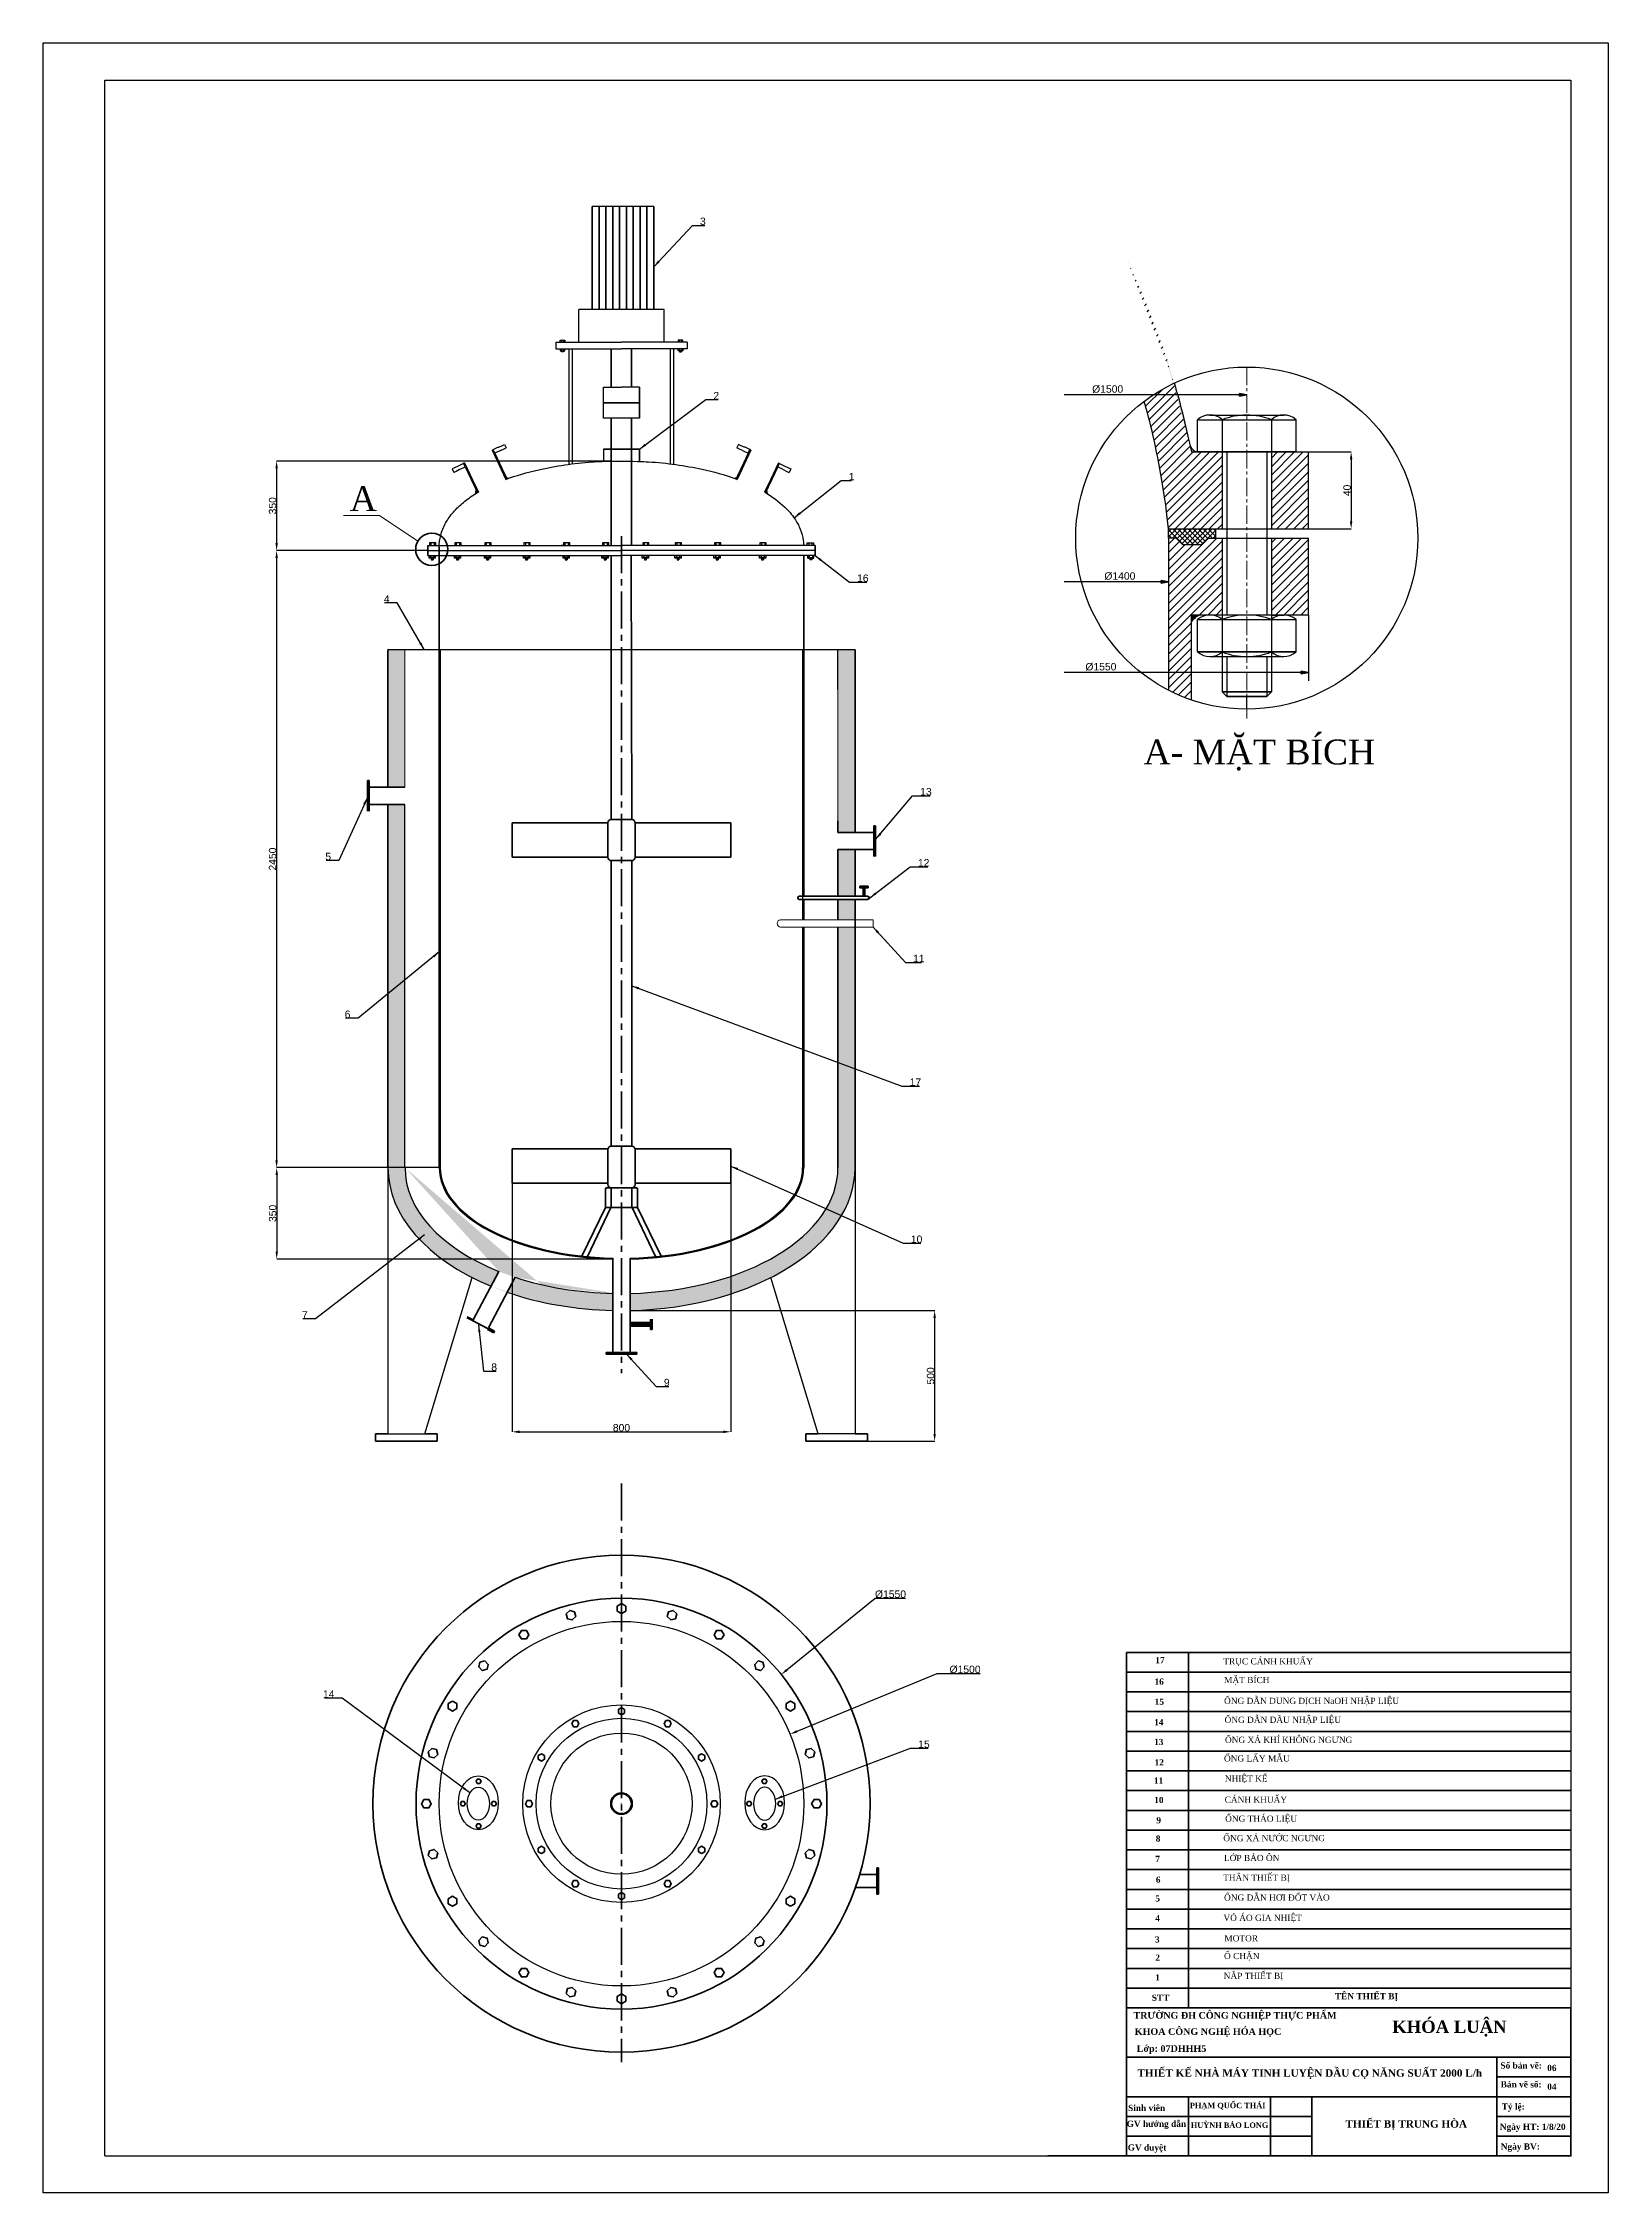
# Model space of a CAD drawing. Header units: inches. Extents: x 102447 to 288095, y 37526 to 105682.
# Drawn here: x 119147 to 125487, y 82374 to 91084 of the extents above; entities that cross this region are included whole.
import ezdxf

# ---------------------------------------------------------------- set-up
doc = ezdxf.new("R2010")
doc.units = ezdxf.units.IN
doc.header["$LTSCALE"] = 200
doc.header["$MEASUREMENT"] = 0
for name, pattern in [('CENTER', [17.5, 13, -1.5, 1.5, -1.5]), ('CENTER2', [1.125, 0.75, -0.125, 0.125, -0.125]), ('HIDDENX2', [0.75, 0.5, -0.25])]:
    doc.linetypes.add(name, pattern=pattern)
for name, color, linetype, lineweight in [('cb', 7, 'Continuous', 30), ('chinh', 7, 'Continuous', 50), ('DAMPER', 211, 'CENTER', 35), ('DAY_THAN', 90, 'Continuous', 50), ('duong khuat', 3, 'HIDDENX2', 25), ('khuat', 50, 'Continuous', 50), ('KI HIEU', 40, 'Continuous', 25), ('Net ghi kich thuoc', 30, 'Continuous', 20), ('Net lien dam', 22, 'Continuous', 25), ('tam', 211, 'CENTER2', 18)]:
    doc.layers.add(name, color=color, linetype=linetype, lineweight=lineweight)
doc.layers.add('EQUIP', color=3, linetype='Continuous')
doc.layers.add('EQUIPMENT', color=7, linetype='Continuous')
doc.styles.add('HY', font='VHAVAN.TTF')
doc.styles.add('Love', font='Font - TrueType - Times New Roman.ttf', dxfattribs={"oblique": 15, "height": 0.5})
doc.styles.get("Standard").update_dxf_attribs({"font": 'Font - TrueType - Arial.ttf'})
doc.dimstyles.new('chu_o_nam', dxfattribs={"dimtxt": 0.5, "dimasz": 1, "dimexe": 1.5, "dimexo": 0, "dimgap": 0.2, "dimtad": 1, "dimtoh": 1, "dimtxsty": 'Love', "dimblk": 'OPEN', "dimcen": 2.5, "dimclrd": 256, "dimclre": 256, "dimadec": 0, "dimazin": 0, "dimtfac": 1, "dimtmove": 0, "dimatfit": 1, "dimldrblk": 'OPEN', "dimfxl": 1, "dimlwd": -1, "dimarcsym": 0})
doc.dimstyles.get("Standard").update_dxf_attribs({"dimtxt": 30, "dimasz": 30, "dimexe": 0.18, "dimexo": 0.0625, "dimgap": 1, "dimtad": 1, "dimtoh": 1, "dimdec": 0, "dimzin": 0, "dimdsep": 46, "dimtxsty": 'Standard', "dimcen": 0.09, "dimadec": 0, "dimazin": 0, "dimtfac": 1, "dimtdec": 0, "dimtofl": 0, "dimtmove": 0, "dimatfit": 3, "dimfxl": 1, "dimtolj": 1, "dimtzin": 0, "dimarcsym": 0})

msp = doc.modelspace()

# ---------------------------------------------------------------- texts
at = {"lineweight": 70, "attachment_point": 1, "style": 'Love'}
for s, insert, char_height, width in [('{\\Q0;A}', (120389.4, 89288.4), 100.68, 110.3), ('{\\Q-2.77556E-015;A- MẶT BÍCH }', (123605.4, 88262.4), 100.685, 1649.233)]:
    msp.add_mtext(s, dxfattribs=dict(at, insert=insert, char_height=char_height, width=width))
at = {"layer": 'cb', "color": 7, "linetype": 'Continuous', "lineweight": 30, "char_height": 25, "attachment_point": 1}
for s, insert, width in [('{\\fTimes New Roman|b0|i0|c0|p18;TRỤC CÁNH KHUẤY}', (123928.2, 84540.6), 717.073), ('{\\fTimes New Roman|b0|i0|c0|p18;MẶT BÍCH}', (123931.8, 84464.9), 717.073), ('{\\fTimes New Roman|b0|i0|c0|p18;ỐNG DẪN DUNG DỊCH NaOH NHẬP LIỆU}', (123931.4, 84380.6), 855.595), ('{\\fTimes New Roman|b0|i0|c0|p18;ỐNG DẪN DẦU NHẬP LIỆU}', (123933.3, 84303.8), 717.073), ('{\\fTimes New Roman|b0|i0|c0|p18;ỐNG XẢ KHÍ KHÔNG NGƯNG}', (123935, 84222.7), 717.073), ('{\\fTimes New Roman|b0|i0|c0|p18;ỐNG LẤY MẪU}', (123930.9, 84147.3), 717.073), ('{\\fTimes New Roman|b0|i0|c0|p18;NHIỆT KẾ}', (123934.5, 84066), 717.073), ('{\\fTimes New Roman|b0|i0|c0|p18;CÁNH KHUẤY}', (123933.8, 83980.3), 717.073), ('{\\fTimes New Roman|b0|i0|c0|p18;ỐNG THÁO LIỆU}', (123935.6, 83903.2), 717.073), ('{\\fTimes New Roman|b0|i0|c0|p18;ỐNG XẢ NƯỚC NGƯNG}', (123928.2, 83824.4), 717.073), ('{\\fTimes New Roman|b0|i0|c0|p18;LỚP BẢO ÔN}', (123930.9, 83744.2), 717.073), ('{\\fTimes New Roman|b0|i0|c0|p18;THÂN THIẾT BỊ}', (123927.4, 83664.2), 717.073), ('{\\fTimes New Roman|b0|i0|c0|p18;ỐNG DẪN HƠI ĐỐT VÀO}', (123931.3, 83583.8), 717.073), ('{\\fTimes New Roman|b0|i0|c0|p18;VỎ ÁO GIA NHIỆT}', (123928.7, 83501.6), 717.073), ('{\\fTimes New Roman|b0|i0|c0|p18;Ổ CHẶN}', (123931.2, 83346.8), 717.073), ('{\\fTimes New Roman|b0|i0|c0|p18;MOTOR}', (123932.6, 83418.5), 717.073), ('{\\fTimes New Roman|b0|i0|c0|p18;NẮP THIẾT BỊ}', (123929.9, 83266.4), 717.073)]:
    msp.add_mtext(s, dxfattribs=dict(at, insert=insert, width=width))
at = {"layer": 'DAMPER', "color": 0, "linetype": 'ByBlock', "attachment_point": 3, "style": 'HY'}
for s, insert, char_height in [('{\\fTimes New Roman|b1|i0|c0|p18;\\H1.25x;17}', (123690.7, 84545.3), 20), ('{\\fTimes New Roman|b1|i0|c0|p18;16}', (123687.2, 84458.6), 25), ('{\\fTimes New Roman|b1|i0|c0|p18;\\H1.25x;15}', (123687.9, 84377), 20), ('{\\fTimes New Roman|b1|i0|c0|p18;14}', (123685.7, 84294), 25), ('{\\fTimes New Roman|b1|i0|c0|p18;\\H1.25x;13}', (123685.7, 84214), 20), ('{\\fTimes New Roman|b1|i0|c0|p18;11}', (123685, 84057.6), 25), ('{\\fTimes New Roman|b1|i0|c0|p18;\\H1.25x;12}', (123687.3, 84131.6), 20), ('{\\fTimes New Roman|b1|i0|c0|p18;\\H1.25x;10}', (123686.1, 83979), 20), ('{\\fTimes New Roman|b1|i0|c0|p18;\\H1.25x;9}', (123675.8, 83896.6), 20), ('{\\fTimes New Roman|b1|i0|c0|p18;8}', (123673.5, 83822.6), 25), ('{\\fTimes New Roman|b1|i0|c0|p18;\\H1.25x;7}', (123671.5, 83740.2), 20), ('{\\fTimes New Roman|b1|i0|c0|p18;\\H1.25x;6}', (123673.7, 83656), 20), ('{\\fTimes New Roman|b1|i0|c0|p18;5}', (123671.5, 83580.2), 25), ('{\\fTimes New Roman|b1|i0|c0|p18;\\H1.25x;4}', (123671.5, 83500.2), 20), ('{\\fTimes New Roman|b1|i0|c0|p18;\\H1.25x;3}', (123670.1, 83414.2), 20), ('{\\fTimes New Roman|b1|i0|c0|p18;2}', (123671.5, 83340.2), 25), ('{\\fTimes New Roman|b1|i0|c0|p18;\\H1.25x;1}', (123671.5, 83260.2), 20), ('{\\fTimes New Roman|b1|i0|c0|p18;\\H1.25x;TÊN THIẾT BỊ}', (124636.3, 83183.9), 20), ('{\\fTimes New Roman|b1|i0|c0|p18;TR\\fTimes New Roman|b1|i0|c163|p18;Ư\\fTimes New Roman|b1|i0|c0|p18;ỜNG \\fTimes New Roman|b1|i0|c238|p18;Đ\\fTimes New Roman|b1|i0|c0|p18;H CÔNG NGHIỆP THỰC PHẨM}', (124387.1, 83107.6), 27), ('{\\fTimes New Roman|b1|i0|c0|p18;\\H1.25x; STT}', (123709.8, 83177.8), 20), ('{\\fTimes New Roman|b1|i0|c0|p18;KHOA CÔNG NGHỆ HÓA HỌC }', (124163.2, 83041.8), 27), ('{\\fTimes New Roman|b1|i0|c0|p18;\\H1.25x;KHÓA LUẬN}', (125076, 83072.9), 40), ('{\\fTimes New Roman|b1|i0|c0|p18;Lớp: 07DHHH5}', (123859.5, 82973.1), 27), ('{\\fTimes New Roman|b1|i0|c0|p18;\\H1.5x;THIẾT KẾ NHÀ MÁY TINH LUYỆN DẦU CỌ NĂNG SUẤT 2000 L/h}', (124976.4, 82875.3), 20), ('{\\fTimes New Roman|b1|i0|c0|p18;Số bản vẽ:}', (125218.7, 82903.3), 25), ('{\\fTimes New Roman|b1|i0|c0|p18;06}', (125278, 82893.6), 25), ('{\\fTimes New Roman|b1|i0|c0|p18;PHẠM QUỐC THÁI}', (124099, 82739.8), 22), ('{\\fTimes New Roman|b1|i0|c0|p18;Bản vẽ số:}', (125217.7, 82826.9), 25), ('{\\fTimes New Roman|b1|i0|c0|p18;04}', (125278.1, 82817.5), 25), ('{\\fTimes New Roman|b1|i0|c0|p18;\\H1.25x;GV h\\fTimes New Roman|b1|i0|c163|p18;ư\\fTimes New Roman|b1|i0|c0|p18;ớng dẫn}', (123777.5, 82667.2), 20), ('{\\fTimes New Roman|b1|i0|c0|p18;\\H1.25x;Sinh viên}', (123692.5, 82731.4), 20), ('{\\fTimes New Roman|b1|i0|c0|p18;HUỲNH BẢO LONG}', (124110.4, 82660), 22), ('{\\fTimes New Roman|b1|i0|c0|p18;\\H1.5x;THIẾT BỊ TRUNG HÒA}', (124915.4, 82669.1), 20), ('{\\fTimes New Roman|b1|i0|c0|p18;Tỷ lệ:}', (125149.4, 82737), 25), ('{\\fTimes New Roman|b1|i0|c0|p18;\\H1.25x;GV duyệt}', (123697.3, 82571.1), 20), ('{\\fTimes New Roman|b1|i0|c0|p18;Ngày HT: 1/8/20}', (125314.8, 82655), 25), ('{\\fTimes New Roman|b1|i0|c0|p18;Ngày BV: }', (125210.6, 82575.1), 25)]:
    msp.add_mtext(s, dxfattribs=dict(at, insert=insert, char_height=char_height))
at = {"layer": 'EQUIP', "color": 3, "char_height": 30, "attachment_point": 1}
for s, insert in [('%%C1500', (123396.9, 89697.6)), ('%%C1400', (123446.3, 88940.2)), ('%%C1550', (123369.4, 88572.5))]:
    msp.add_mtext_dynamic_manual_height_columns(s, width=48.765, gutter_width=1, heights=[0], dxfattribs=dict(at, insert=insert))
at = {"layer": 'KI HIEU', "char_height": 30}
for s, insert, width, attachment_point in [('\\A1;3', (121808.2, 90346.5), 237.55, 7), ('\\A1;2', (121862.3, 89640.6), 116.7, 7), ('\\A1;', (122538.8, 89395.2), 1, 1), ('\\A1;1', (122411.1, 89312.9), 130.524, 7), ('\\A1;', (122513.3, 89331.9), 1, 1), ('\\A1;16', (122444.6, 88900.9), 127.341, 7), ('\\A1;4', (120551, 88817), 101.887, 9), ('\\A1;13', (122700.4, 88035.9), 124.095, 7), ('\\A1;5', (120313.7, 87773.1), 75.262, 9), ('\\A1;12', (122691.2, 87748.2), 64.696, 7), ('\\A1;11', (122671.3, 87360.3), 119.288, 7), ('\\A1;6', (120392.1, 87134.2), 96.292, 9), ('\\A1;17', (122657.4, 86859.4), 181.506, 7), ('\\A1;10', (122662.4, 86222.8), 342.246, 7), ('\\A1;7', (120219, 85916.5), 259.382, 9), ('\\A1;8', (120962.7, 85704.8), 56.307, 7), ('\\A1;9', (121662.1, 85642.1), 120.697, 7), ('\\A1;14', (120327.4, 84380.5), 383.634, 9), ('\\A1;15', (122692.2, 84177), 126.41, 7)]:
    msp.add_mtext(s, dxfattribs=dict(at, insert=insert, width=width, attachment_point=attachment_point))

# ---------------------------------------------------------------- blocks, each defined once
blk = doc.blocks.new('_Open')
at = {"color": 0, "linetype": 'ByBlock', "lineweight": -2}
for p, q in [((-1, 0.2), (0, 0)), ((-1, -0.2), (0, 0)), ((0, 0), (-1, 0))]:
    blk.add_line(p, q, dxfattribs=at)
blk = doc.blocks.new('*D85')
at = {"layer": 'Defpoints', "color": 0, "transparency": 16777216}
for p in [(121047.2, 86465.3), (121933.1, 86465.3), (121933.1, 85457.9)]:
    blk.add_point(p, dxfattribs=at)
at = {"layer": 'EQUIP', "color": 0, "lineweight": -2, "transparency": 16777216}
for p, q in [((121047.2, 86465.3), (121047.2, 85457.7)), ((121933.1, 86465.3), (121933.1, 85457.7)), ((121077.2, 85457.9), (121903.1, 85457.9))]:
    blk.add_line(p, q, dxfattribs=at)
at = {"layer": 'EQUIP', "color": 0, "transparency": 16777216}
for points in [[(121077.2, 85462.9), (121077.2, 85452.9), (121047.2, 85457.9)], [(121903.1, 85462.9), (121903.1, 85452.9), (121933.1, 85457.9)]]:
    blk.add_solid(points, dxfattribs=at)
at = {"layer": 'EQUIP', "color": 0, "transparency": 16777216, "insert": (121490.2, 85474.2), "char_height": 30, "attachment_point": 5}
blk.add_mtext('\\A1;800', dxfattribs=at)
blk = doc.blocks.new('*D86')
at = {"layer": 'Defpoints', "color": 0, "transparency": 16777216}
for p in [(121524.8, 85949.5), (122486.5, 85419.5), (122758.8, 85419.5)]:
    blk.add_point(p, dxfattribs=at)
at = {"layer": 'EQUIP', "color": 0, "lineweight": -2, "transparency": 16777216}
for p, q in [((121524.9, 85949.5), (122759, 85949.5)), ((122758.8, 85919.5), (122758.8, 85449.5)), ((122486.6, 85419.5), (122759, 85419.5))]:
    blk.add_line(p, q, dxfattribs=at)
at = {"layer": 'EQUIP', "color": 0, "transparency": 16777216}
for points in [[(122753.8, 85919.5), (122763.8, 85919.5), (122758.8, 85949.5)], [(122753.8, 85449.5), (122763.8, 85449.5), (122758.8, 85419.5)]]:
    blk.add_solid(points, dxfattribs=at)
at = {"layer": 'EQUIP', "color": 0, "transparency": 16777216, "insert": (122742.5, 85684.5), "char_height": 30, "attachment_point": 5, "rotation": 90}
blk.add_mtext('\\A1;500', dxfattribs=at)
blk = doc.blocks.new('*D87')
at = {"layer": 'Defpoints', "color": 0, "transparency": 16777216}
for p in [(120751.8, 86528.2), (120093.5, 86157.6), (121455.5, 86157.6)]:
    blk.add_point(p, dxfattribs=at)
at = {"layer": 'EQUIP', "color": 0, "lineweight": -2, "transparency": 16777216}
for p, q in [((120751.7, 86528.2), (120093.3, 86528.2)), ((120093.5, 86498.2), (120093.5, 86187.6)), ((121455.4, 86157.6), (120093.3, 86157.6))]:
    blk.add_line(p, q, dxfattribs=at)
at = {"layer": 'EQUIP', "color": 0, "transparency": 16777216}
for points in [[(120088.5, 86498.2), (120098.5, 86498.2), (120093.5, 86528.2)], [(120088.5, 86187.6), (120098.5, 86187.6), (120093.5, 86157.6)]]:
    blk.add_solid(points, dxfattribs=at)
at = {"layer": 'EQUIP', "color": 0, "transparency": 16777216, "insert": (120077.2, 86342.9), "char_height": 30, "attachment_point": 5, "rotation": 90}
blk.add_mtext('\\A1;350', dxfattribs=at)
blk = doc.blocks.new('*D88')
at = {"layer": 'Defpoints', "color": 0, "transparency": 16777216}
for p in [(120705.8, 89028.3), (120093.1, 86528.2), (120751.8, 86528.2)]:
    blk.add_point(p, dxfattribs=at)
at = {"layer": 'EQUIP', "color": 0, "lineweight": -2, "transparency": 16777216}
for p, q in [((120705.8, 89028.3), (120092.9, 89028.3)), ((120093.1, 88998.3), (120093.1, 86558.2)), ((120751.7, 86528.2), (120092.9, 86528.2))]:
    blk.add_line(p, q, dxfattribs=at)
at = {"layer": 'EQUIP', "color": 0, "transparency": 16777216}
for points in [[(120088.1, 88998.3), (120098.1, 88998.3), (120093.1, 89028.3)], [(120088.1, 86558.2), (120098.1, 86558.2), (120093.1, 86528.2)]]:
    blk.add_solid(points, dxfattribs=at)
at = {"layer": 'EQUIP', "color": 0, "transparency": 16777216, "insert": (120076.8, 87778.2), "char_height": 30, "attachment_point": 5, "rotation": 90}
blk.add_mtext('\\A1;2450', dxfattribs=at)
blk = doc.blocks.new('*D89')
at = {"layer": 'Defpoints', "color": 0, "transparency": 16777216}
for p in [(121449, 89390.7), (120093.1, 89028.3), (120705.8, 89028.3)]:
    blk.add_point(p, dxfattribs=at)
at = {"layer": 'EQUIP', "color": 0, "lineweight": -2, "transparency": 16777216}
for p, q in [((121448.9, 89390.7), (120092.9, 89390.7)), ((120093.1, 89360.7), (120093.1, 89058.3)), ((120705.8, 89028.3), (120092.9, 89028.3))]:
    blk.add_line(p, q, dxfattribs=at)
at = {"layer": 'EQUIP', "color": 0, "transparency": 16777216}
for points in [[(120088.1, 89360.7), (120098.1, 89360.7), (120093.1, 89390.7)], [(120088.1, 89058.3), (120098.1, 89058.3), (120093.1, 89028.3)]]:
    blk.add_solid(points, dxfattribs=at)
at = {"layer": 'EQUIP', "color": 0, "transparency": 16777216, "insert": (120076.8, 89209.5), "char_height": 30, "attachment_point": 5, "rotation": 90}
blk.add_mtext('\\A1;350', dxfattribs=at)
blk = doc.blocks.new('*D90')
at = {"layer": 'Defpoints', "color": 0, "transparency": 16777216}
for p in [(124273.9, 89427.5), (124273.9, 89115.9), (124446.1, 89115.9)]:
    blk.add_point(p, dxfattribs=at)
at = {"layer": 'EQUIP', "color": 0, "lineweight": -2, "transparency": 16777216}
for p, q in [((124274, 89427.5), (124446.3, 89427.5)), ((124446.1, 89397.5), (124446.1, 89145.9)), ((124274, 89115.9), (124446.3, 89115.9))]:
    blk.add_line(p, q, dxfattribs=at)
at = {"layer": 'EQUIP', "color": 0, "transparency": 16777216}
for points in [[(124441.1, 89397.5), (124451.1, 89397.5), (124446.1, 89427.5)], [(124441.1, 89145.9), (124451.1, 89145.9), (124446.1, 89115.9)]]:
    blk.add_solid(points, dxfattribs=at)
at = {"layer": 'EQUIP', "color": 0, "transparency": 16777216, "insert": (124429.8, 89271.7), "char_height": 30, "attachment_point": 5, "rotation": 90}
blk.add_mtext('\\A1;40', dxfattribs=at)
blk = doc.blocks.new('*D91')
at = {"layer": 'Defpoints', "color": 0, "transparency": 16777216}
for p in [(122137.4, 84474.9), (120843, 83428.1)]:
    blk.add_point(p, dxfattribs=at)
at = {"layer": 'EQUIP', "color": 0, "lineweight": -2, "transparency": 16777216}
for p, q in [((122518, 84782.6), (122160.7, 84493.7)), ((122641.1, 84782.6), (122518, 84782.6)), ((121490.1, 83951.5), (121490.3, 83951.5)), ((121490.2, 83951.4), (121490.2, 83951.6))]:
    blk.add_line(p, q, dxfattribs=at)
at = {"layer": 'EQUIP', "color": 0, "transparency": 16777216}
blk.add_solid([(122157.6, 84497.6), (122163.9, 84489.8), (122137.4, 84474.9)], dxfattribs=at)
at = {"layer": 'EQUIP', "color": 0, "transparency": 16777216, "insert": (122580, 84799.7), "char_height": 30, "attachment_point": 5}
blk.add_mtext('\\A1;%%C1550', dxfattribs=at)
blk = doc.blocks.new('*D93')
at = {"layer": 'Defpoints', "color": 0, "transparency": 16777216}
for p in [(122172.9, 84232.8), (120807.5, 83670.2)]:
    blk.add_point(p, dxfattribs=at)
at = {"layer": 'EQUIP', "color": 0, "lineweight": -2, "transparency": 16777216}
for p, q in [((122767.4, 84477.8), (122200.6, 84244.2)), ((122943.1, 84477.8), (122767.4, 84477.8)), ((121490.1, 83951.5), (121490.3, 83951.5)), ((121490.2, 83951.4), (121490.2, 83951.6))]:
    blk.add_line(p, q, dxfattribs=at)
at = {"layer": 'EQUIP', "color": 0, "transparency": 16777216}
blk.add_solid([(122198.7, 84248.9), (122202.5, 84239.6), (122172.9, 84232.8)], dxfattribs=at)
at = {"layer": 'EQUIP', "color": 0, "transparency": 16777216, "insert": (122882, 84495), "char_height": 30, "attachment_point": 5}
blk.add_mtext('\\A1;%%C1500', dxfattribs=at)

# ---------------------------------------------------------------- dimensions: what is measured, and where the dimension line sits
at = {"layer": 'EQUIP', "color": 3}
for base, p1, p2, text, picture, middle in [((120093.1, 89028.3), (121449, 89390.7), (120705.8, 89028.3), '350', '*D89', (120076.8, 89209.5)), ((124446.1, 89115.9), (124273.9, 89427.5), (124273.9, 89115.9), '40', '*D90', (124429.8, 89271.7)), ((120093.5, 86157.6), (120751.8, 86528.2), (121455.5, 86157.6), '350', '*D87', (120077.2, 86342.9))]:
    dim = msp.add_linear_dim(base=base, p1=p1, p2=p2, angle=90, text=text, dimstyle='Standard', dxfattribs=at)
    dim.commit()
    dim.dimension.update_dxf_attribs({"geometry": picture, "text_midpoint": middle})
for base, p1, p2, text, picture, middle in [((120093.1, 86528.2), (120705.8, 89028.3), (120751.8, 86528.2), '2450', '*D88', (120093.1, 87778.2)), ((122758.8, 85419.5), (121524.8, 85949.5), (122486.5, 85419.5), '500', '*D86', (122758.8, 85684.5))]:
    dim = msp.add_linear_dim(base=base, p1=p1, p2=p2, angle=90, text=text, dimstyle='Standard', dxfattribs=at)
    dim.commit()
    dim.dimension.update_dxf_attribs({"geometry": picture, "text_midpoint": middle, "dimtype": 160})
dim = msp.add_linear_dim(base=(121933.1, 85457.9), p1=(121047.2, 86465.3), p2=(121933.1, 86465.3), text='800', dimstyle='Standard', dxfattribs=at)
dim.commit()
dim.dimension.update_dxf_attribs({"geometry": '*D85', "text_midpoint": (121490.2, 85474.2)})
dim = msp.add_diameter_dim_2p(p1=(120843, 83428.1), p2=(122137.4, 84474.9), text='%%C1550', dimstyle='Standard', dxfattribs=at)
dim.commit()
dim.dimension.update_dxf_attribs({"geometry": '*D91', "text_midpoint": (122580, 84782.6), "dimtype": 163})
at = {"layer": 'EQUIP'}
dim = msp.add_diameter_dim_2p(p1=(120807.5, 83670.2), p2=(122172.9, 84232.8), text='%%C1500', dimstyle='Standard', dxfattribs=at)
dim.commit()
dim.dimension.update_dxf_attribs({"geometry": '*D93', "text_midpoint": (122882, 84477.8), "dimtype": 163})

# ---------------------------------------------------------------- hatches: boundary and pattern name
at = {"linetype": 'Continuous'}
for points in [[(121034.3, 89321.2), (121025.6, 89317.9), (121020, 89329.9)], [(121946.1, 89321.2), (121954.8, 89317.9), (121960.4, 89329.9)], [(120898.5, 89257.7), (120901.9, 89272.1), (120906.4, 89262.5)], [(122081.9, 89257.7), (122078.6, 89272.1), (122074, 89262.5)]]:
    msp.add_hatch(color=0, dxfattribs=at).paths.add_polyline_path(points)
at = {"layer": 'EQUIP'}
h = msp.add_hatch(color=256, dxfattribs=at)
h.dxf.hatch_style = 1
h.paths.add_polyline_path([(124023.3, 89659), (123993.3, 89664), (123993.3, 89654)])
h = msp.add_hatch(color=256, dxfattribs=at)
h.dxf.hatch_style = 1
h.paths.add_polyline_path([(123706.4, 88901.6), (123676.4, 88906.6), (123676.4, 88896.6)])
h = msp.add_hatch(color=256, dxfattribs=at)
h.dxf.hatch_style = 1
h.paths.add_polyline_path([(124273.9, 88533.9), (124243.9, 88538.9), (124243.9, 88528.9)])
at = {"layer": 'Net ghi kich thuoc', "lineweight": -3, "ltscale": 0.2}
h = msp.add_hatch(dxfattribs=at)
h.set_pattern_fill('ANSI31', color=256, scale=7.635279, style=0)
h.set_pattern_definition([(45, (116523.225, 85642.182), (-17.14169, 17.14169), [])])
h.paths.add_polyline_path([(124273.9, 89427.5), (124123, 89427.5), (124123, 89115.9), (124273.9, 89115.9)])
h.paths.add_polyline_path([(124273.9, 89078.5), (124123, 89078.5), (124123, 88767), (124273.9, 88767)])
h.paths.add_polyline_path([(123923.6, 89078.5), (123897.8, 89078.5), (123867.2, 89078.5), (123840.2, 89051.5), (123763.9, 89051.5), (123736.9, 89078.5), (123706.4, 89078.5), (123706.4, 88462.3, 0.035982), (123798, 88423.2), (123798, 88767), (123923.6, 88767)])
edge = h.paths.add_edge_path()
edge.add_ellipse((116822.5, 88979.7), major_axis=(-7036.7, 278.5), ratio=0.652581, start_angle=189.05657, end_angle=192.56084)
edge.add_arc((124023.3, 89078.5), 693, 115.01602, 126.85653)
edge.add_spline(control_points=[(123607.7, 89633), (123630.2, 89558.7), (123658.7, 89436.3), (123691.2, 89244.9), (123700.5, 89175.9), (123706.4, 89115.9)], knot_values=[3.231788, 3.231788, 3.231788, 3.231788, 3.314434, 3.314434, 3.360821, 3.360821, 3.360821, 3.360821], degree=3, periodic=0)
edge.add_line((123706.4, 89115.9), (123923.6, 89115.9))
edge.add_line((123923.6, 89115.9), (123923.6, 89427.5))
edge.add_line((123923.6, 89427.5), (123800.1, 89427.5))
h = msp.add_hatch(color=256, dxfattribs=at)
edge = h.paths.add_edge_path()
edge.add_spline(control_points=[(123823.9, 89427.5), (123823.9, 89427.5), (123815.4, 89427), (123797.9, 89439.3), (123795.1, 89451.4)], knot_values=[0, 0, 0, 0, 11.407506, 60.499031, 60.499031, 60.499031, 60.499031], degree=3, periodic=0)
edge.add_ellipse((116822.5, 88979.7), major_axis=(-7036.7, 278.5), ratio=0.652581, start_angle=189.05657, end_angle=189.35646, ccw=False)
edge.add_line((123800.1, 89427.5), (123822.7, 89427.5))
h = msp.add_hatch(dxfattribs=at)
h.set_pattern_fill('ANSI37', color=256, scale=4.581167, style=0)
h.set_pattern_definition([(45, (116685.98, 85642.182), (-10.285014, 10.285014), []), (135, (116685.98, 85642.182), (-10.285014, -10.285014), [])])
h.paths.add_polyline_path([(123706.4, 89115.9), (123706.4, 89078.5), (123736.9, 89078.5), (123763.9, 89051.5), (123840.2, 89051.5), (123867.2, 89078.5), (123897.8, 89078.5), (123897.8, 89115.9)])
h = msp.add_hatch(color=256, dxfattribs=at)
edge = h.paths.add_edge_path()
edge.add_spline(control_points=[(123798, 88734.4), (123802.8, 88749), (123816.5, 88759.6), (123830.6, 88767)], knot_values=[0, 0, 0, 0, 60.439333, 60.439333, 60.439333, 60.439333], degree=3, periodic=0)
edge.add_line((123830.6, 88767), (123798, 88767))
edge.add_line((123798, 88767), (123798, 88734.4))
at = {"layer": 'Net ghi kich thuoc'}
h = msp.add_hatch(dxfattribs=at)
h.set_pattern_fill('CROSS', color=256, scale=100)
h.set_pattern_definition([(0, (-21024.31, -708.567), (25, 25), [12.5, -37.5]), (90, (-21018.06, -714.817), (-25, 25), [12.5, -37.5])])
edge = h.paths.add_edge_path()
edge.add_line((120613.1, 87999.8), (120543.9, 87999.8))
edge.add_line((120543.9, 87999.8), (120543.8, 86528.5))
edge.add_ellipse((121490.2, 86528.3), major_axis=(-946.3, 0), ratio=0.611964, start_angle=359.99514, end_angle=416.08143)
edge.add_line((120962.1, 86047.7), (120993.8, 86107.7))
edge.add_ellipse((121490.2, 86528.2), major_axis=(-877, 0), ratio=0.581519, start_angle=359.99982, end_angle=415.53127, ccw=False)
edge.add_line((120613.1, 86528.2), (120613.1, 87999.8))
edge = h.paths.add_edge_path()
edge.add_ellipse((121490.2, 86528.2), major_axis=(-877, 0), ratio=0.581519, start_angle=420.59933, end_angle=447.73462, ccw=False)
edge.add_line((121059.6, 86083.8), (121027.5, 86023.1))
edge.add_ellipse((121490.2, 86528.3), major_axis=(-946.3, 0), ratio=0.611964, start_angle=420.7319, end_angle=447.90075)
edge.add_line((121455.5, 85949.5), (121455.5, 86018.6))
edge = h.paths.add_edge_path()
edge.add_ellipse((121490.2, 86528.3), major_axis=(-946.3, 0), ratio=0.611964, start_angle=452.09925, end_angle=540)
edge.add_line((122436.5, 86528.3), (122436.5, 87496.4))
edge.add_line((122436.5, 87496.4), (122436.5, 87503))
edge.add_line((122436.5, 87503), (122367.2, 87503))
edge.add_line((122367.2, 87503), (122367.2, 87496.4))
edge.add_line((122367.2, 87496.4), (122367.2, 86528.2))
edge.add_ellipse((121490.2, 86528.2), major_axis=(-877, 0), ratio=0.581519, start_angle=452.2652, end_angle=540, ccw=False)
edge.add_line((121524.8, 86018.6), (121524.8, 85949.5))
h.paths.add_polyline_path([(122436.5, 87816.4), (122367.2, 87816.4), (122367.2, 87628.1), (122436.5, 87628.1)])
h.paths.add_polyline_path([(122436.5, 88464.7), (122436.5, 88626.5), (122367.2, 88626.5), (122367.2, 88464.7), (122367.2, 87933.1), (122367.2, 87885.7), (122436.5, 87885.7), (122436.5, 87933.1)])
h.paths.add_polyline_path([(120613.1, 88559.9, 0.105706), (120543.9, 88606.9), (120543.9, 88236.2, 0.105741), (120613.1, 88283.2)])
h.paths.add_polyline_path([(120613.1, 88626.6), (120543.9, 88626.6), (120543.9, 88606.9, -0.105706), (120613.1, 88559.9)])
h.paths.add_polyline_path([(120613.1, 88283.2, -0.105741), (120543.9, 88236.2), (120543.9, 88069.1), (120613.1, 88069.1)])
h.paths.add_polyline_path([(122436.5, 87614.2), (122367.2, 87614.2), (122367.2, 87531.9), (122436.5, 87531.9)])

# ---------------------------------------------------------------- linework, layer by layer
for p, q in [((119146.7, 82374.3), (119146.7, 91084.3)), ((119146.7, 91084.3), (125486.7, 91084.3)), ((125486.7, 91084.3), (125486.7, 82374.3)), ((119396.7, 82524.3), (119396.7, 90934.3)), ((119396.7, 90934.3), (125336.7, 90934.3)), ((125336.7, 90934.3), (125336.7, 82524.3)), ((121621.2, 90422.5), (121371.6, 90422.5)), ((121663, 90004.2), (121317.3, 90004.2)), ((121317.3, 89872.2), (121317.3, 90004.2)), ((121663, 89872.2), (121663, 90004.2)), ((121223.7, 89872.2), (121490.2, 89872.2)), ((121223.7, 89872.2), (121223.7, 89845.6)), ((121223.7, 89845.6), (121490.2, 89845.6)), ((121223.7, 89845.6), (121490.2, 89845.6)), ((121241.3, 89872.2), (121241.3, 89880.1)), ((121241.3, 89880.1), (121261.3, 89880.1)), ((121241.3, 89845.6), (121241.3, 89837.6)), ((121241.3, 89837.6), (121261.3, 89837.6)), ((121247.3, 89880.1), (121247.3, 89872.2)), ((121247.3, 89845.6), (121247.3, 89833.8)), ((121255.3, 89833.8), (121247.3, 89833.8)), ((121255.3, 89880.1), (121255.3, 89872.2)), ((121255.3, 89845.6), (121255.3, 89833.8)), ((121261.3, 89880.1), (121261.3, 89872.2)), ((121261.3, 89837.6), (121261.3, 89845.6)), ((121278.4, 89377.5), (121278.4, 89845.6)), ((121291.9, 89379.2), (121291.9, 89845.6)), ((121756.8, 89872.2), (121490.2, 89872.2)), ((121756.8, 89845.6), (121490.2, 89845.6)), ((121756.8, 89845.6), (121490.2, 89845.6)), ((121688.6, 89379.2), (121688.6, 89845.6)), ((121702, 89377.5), (121702, 89845.6)), ((121739.1, 89880.1), (121719.2, 89880.1)), ((121719.2, 89880.1), (121719.2, 89872.2)), ((121719.2, 89837.6), (121719.2, 89845.6)), ((121739.1, 89837.6), (121719.2, 89837.6)), ((121725.1, 89880.1), (121725.1, 89872.2)), ((121725.1, 89845.6), (121725.1, 89833.8)), ((121725.1, 89833.8), (121733.1, 89833.8)), ((121733.1, 89880.1), (121733.1, 89872.2)), ((121733.1, 89845.6), (121733.1, 89833.8)), ((121739.1, 89872.2), (121739.1, 89880.1)), ((121739.1, 89845.6), (121739.1, 89837.6)), ((121756.8, 89872.2), (121756.8, 89845.6)), ((121417.5, 89564.6), (121417.5, 89689.4)), ((121417.5, 89689.4), (121490.2, 89689.4)), ((121562.9, 89689.4), (121490.2, 89689.4)), ((121562.9, 89564.6), (121417.5, 89564.6)), ((121417.5, 89438.4), (121417.5, 89389.6)), ((123942.3, 89427.5), (123942.3, 88767)), ((124104.4, 89427.5), (124104.4, 88767)), ((120705.8, 89049.1), (121490.2, 89049.1)), ((120705.8, 89028.3), (121490.2, 89028.3)), ((120737.8, 89059.7), (120712.6, 89059.7)), ((120712.6, 89059.7), (120712.6, 89049.1)), ((120718.5, 89059.7), (120718.5, 89049.1)), ((120731.8, 89059.7), (120731.8, 89049.1)), ((120737.8, 89049.1), (120737.8, 89059.7)), ((120840.3, 89059.7), (120815, 89059.7)), ((120815, 89059.7), (120815, 89049.1)), ((120821, 89059.7), (120821, 89049.1)), ((120834.3, 89059.7), (120834.3, 89049.1)), ((120840.3, 89049.1), (120840.3, 89059.7)), ((120961.9, 89059.7), (120936.6, 89059.7)), ((120936.6, 89059.7), (120936.6, 89049.1)), ((120942.6, 89059.7), (120942.6, 89049.1)), ((120955.9, 89059.7), (120955.9, 89049.1)), ((120961.9, 89049.1), (120961.9, 89059.7)), ((121120.3, 89059.7), (121095, 89059.7)), ((121095, 89059.7), (121095, 89049.1)), ((121101, 89059.7), (121101, 89049.1)), ((121114.3, 89059.7), (121114.3, 89049.1)), ((121120.3, 89049.1), (121120.3, 89059.7)), ((121265.3, 89049.1), (121245.3, 89049.1)), ((121280.6, 89059.7), (121255.3, 89059.7)), ((121255.3, 89059.7), (121255.3, 89049.1)), ((121261.3, 89059.7), (121261.3, 89049.1)), ((121274.6, 89059.7), (121274.6, 89049.1)), ((121280.6, 89049.1), (121280.6, 89059.7)), ((121438.3, 89059.7), (121413, 89059.7)), ((121413, 89059.7), (121413, 89049.1)), ((121419, 89059.7), (121419, 89049.1)), ((121432.3, 89059.7), (121432.3, 89049.1)), ((121438.3, 89049.1), (121438.3, 89059.7)), ((122274.6, 89049.1), (121490.2, 89049.1)), ((122274.6, 89028.3), (121490.2, 89028.3)), ((121601.3, 89059.7), (121576.1, 89059.7)), ((121576.1, 89059.7), (121576.1, 89049.1)), ((121582, 89059.7), (121582, 89049.1)), ((121595.3, 89059.7), (121595.3, 89049.1)), ((121601.3, 89049.1), (121601.3, 89059.7)), ((121733.6, 89059.7), (121708.3, 89059.7)), ((121708.3, 89059.7), (121708.3, 89049.1)), ((121714.3, 89059.7), (121714.3, 89049.1)), ((121727.6, 89059.7), (121727.6, 89049.1)), ((121733.6, 89049.1), (121733.6, 89059.7)), ((121892, 89059.7), (121866.8, 89059.7)), ((121866.8, 89059.7), (121866.8, 89049.1)), ((121872.8, 89059.7), (121872.8, 89049.1)), ((121886.1, 89059.7), (121886.1, 89049.1)), ((121892, 89049.1), (121892, 89059.7)), ((122076.5, 89059.7), (122051.3, 89059.7)), ((122051.3, 89059.7), (122051.3, 89049.1)), ((122057.2, 89059.7), (122057.2, 89049.1)), ((122070.6, 89059.7), (122070.6, 89049.1)), ((122076.5, 89049.1), (122076.5, 89059.7)), ((122242.6, 89049.1), (122242.6, 89059.7)), ((122242.6, 89059.7), (122267.9, 89059.7)), ((122248.6, 89059.7), (122248.6, 89049.1)), ((122261.9, 89059.7), (122261.9, 89049.1)), ((122267.9, 89059.7), (122267.9, 89049.1)), ((120705.8, 89007.5), (121377.2, 89007.5)), ((120705.8, 89007.5), (121490.2, 89007.5)), ((120710.7, 88996.8), (120710.7, 89007.5)), ((120736, 88999.5), (120710.7, 88999.5)), ((120736, 88996.8), (120710.7, 88996.8)), ((120716.7, 89007.5), (120716.7, 88996.8)), ((120719.3, 88996.8), (120719.3, 88990.6)), ((120719.3, 88996.3), (120727.3, 88995.1)), ((120719.3, 88995.6), (120727.3, 88994.4)), ((120719.3, 88995), (120727.3, 88993.8)), ((120719.3, 88994.3), (120727.3, 88993.1)), ((120719.3, 88993.6), (120727.3, 88992.4)), ((120719.3, 88992.9), (120727.3, 88991.7)), ((120719.3, 88992.3), (120727.3, 88991.1)), ((120719.3, 88990.6), (120727.3, 88990.6)), ((120720.2, 88996.8), (120727.3, 88995.8)), ((120724.7, 88996.8), (120727.3, 88996.4)), ((120727.3, 88996.8), (120727.3, 88990.6)), ((120730, 89007.5), (120730, 88996.8)), ((120813.2, 88996.8), (120813.2, 89007.5)), ((120838.4, 88999.5), (120813.2, 88999.5)), ((120838.4, 88996.8), (120813.2, 88996.8)), ((120819.1, 89007.5), (120819.1, 88996.8)), ((120821.8, 88996.8), (120821.8, 88990.6)), ((120821.8, 88996.3), (120829.8, 88995.1)), ((120821.8, 88995.6), (120829.8, 88994.4)), ((120821.8, 88995), (120829.8, 88993.8)), ((120821.8, 88994.3), (120829.8, 88993.1)), ((120821.8, 88993.6), (120829.8, 88992.4)), ((120821.8, 88992.9), (120829.8, 88991.7)), ((120821.8, 88992.3), (120829.8, 88991.1)), ((120821.8, 88990.6), (120829.8, 88990.6)), ((120822.7, 88996.8), (120829.8, 88995.8)), ((120827.2, 88996.8), (120829.8, 88996.4)), ((120829.8, 88996.8), (120829.8, 88990.6)), ((120832.5, 89007.5), (120832.5, 88996.8)), ((120838.4, 89007.5), (120838.4, 88996.8)), ((120934.7, 88996.8), (120934.7, 89007.5)), ((120960, 88999.5), (120934.7, 88999.5)), ((120960, 88996.8), (120934.7, 88996.8)), ((120940.7, 89007.5), (120940.7, 88996.8)), ((120943.4, 88996.8), (120943.4, 88990.6)), ((120943.4, 88996.3), (120951.4, 88995.1)), ((120943.4, 88995.6), (120951.4, 88994.4)), ((120943.4, 88995), (120951.4, 88993.8)), ((120943.4, 88994.3), (120951.4, 88993.1)), ((120943.4, 88993.6), (120951.4, 88992.4)), ((120943.4, 88992.9), (120951.4, 88991.7)), ((120943.4, 88992.3), (120951.4, 88991.1)), ((120943.4, 88990.6), (120951.4, 88990.6)), ((120944.3, 88996.8), (120951.4, 88995.8)), ((120948.7, 88996.8), (120951.4, 88996.4)), ((120951.4, 88996.8), (120951.4, 88990.6)), ((120954, 89007.5), (120954, 88996.8)), ((120960, 89007.5), (120960, 88996.8)), ((121093.2, 88996.8), (121093.2, 89007.5)), ((121118.4, 88999.5), (121093.2, 88999.5)), ((121118.4, 88996.8), (121093.2, 88996.8)), ((121099.1, 89007.5), (121099.1, 88996.8)), ((121101.8, 88996.8), (121101.8, 88990.6)), ((121101.8, 88996.3), (121109.8, 88995.1)), ((121101.8, 88995.6), (121109.8, 88994.4)), ((121101.8, 88995), (121109.8, 88993.8)), ((121101.8, 88994.3), (121109.8, 88993.1)), ((121101.8, 88993.6), (121109.8, 88992.4)), ((121101.8, 88992.9), (121109.8, 88991.7)), ((121101.8, 88992.3), (121109.8, 88991.1)), ((121101.8, 88990.6), (121109.8, 88990.6)), ((121102.7, 88996.8), (121109.8, 88995.8)), ((121107.2, 88996.8), (121109.8, 88996.4)), ((121109.8, 88996.8), (121109.8, 88990.6)), ((121112.4, 89007.5), (121112.4, 88996.8)), ((121118.4, 89007.5), (121118.4, 88996.8)), ((121253.4, 88996.8), (121253.4, 89007.5)), ((121278.7, 88999.5), (121253.4, 88999.5)), ((121278.7, 88996.8), (121253.4, 88996.8)), ((121259.4, 89007.5), (121259.4, 88996.8)), ((121262.1, 88996.8), (121262.1, 88990.6)), ((121262.1, 88996.3), (121270.1, 88995.1)), ((121262.1, 88995.6), (121270.1, 88994.4)), ((121262.1, 88995), (121270.1, 88993.8)), ((121262.1, 88994.3), (121270.1, 88993.1)), ((121262.1, 88993.6), (121270.1, 88992.4)), ((121262.1, 88992.9), (121270.1, 88991.7)), ((121262.1, 88992.3), (121270.1, 88991.1)), ((121262.1, 88990.6), (121270.1, 88990.6)), ((121263, 88996.8), (121270.1, 88995.8)), ((121267.4, 88996.8), (121270.1, 88996.4)), ((121270.1, 88996.8), (121270.1, 88990.6)), ((121272.7, 89007.5), (121272.7, 88996.8)), ((121278.7, 89007.5), (121278.7, 88996.8)), ((121411.1, 88996.8), (121411.1, 89007.5)), ((121436.4, 88999.5), (121411.1, 88999.5)), ((121436.4, 88996.8), (121411.1, 88996.8)), ((121417.1, 89007.5), (121417.1, 88996.8)), ((121419.8, 88996.8), (121419.8, 88990.6)), ((121419.8, 88996.3), (121427.8, 88995.1)), ((121419.8, 88995.6), (121427.8, 88994.4)), ((121419.8, 88995), (121427.8, 88993.8)), ((121419.8, 88994.3), (121427.8, 88993.1)), ((121419.8, 88993.6), (121427.8, 88992.4)), ((121419.8, 88992.9), (121427.8, 88991.7)), ((121419.8, 88992.3), (121427.8, 88991.1)), ((121419.8, 88990.6), (121427.8, 88990.6)), ((121420.7, 88996.8), (121427.8, 88995.8)), ((121425.1, 88996.8), (121427.8, 88996.4)), ((121427.8, 88996.8), (121427.8, 88990.6)), ((121430.4, 89007.5), (121430.4, 88996.8)), ((121436.4, 89007.5), (121436.4, 88996.8)), ((122274.6, 89007.5), (121490.2, 89007.5)), ((121574.2, 88996.8), (121574.2, 89007.5)), ((121599.5, 88999.5), (121574.2, 88999.5)), ((121599.5, 88996.8), (121574.2, 88996.8)), ((121580.2, 89007.5), (121580.2, 88996.8)), ((121582.8, 88996.8), (121582.8, 88990.6)), ((121582.8, 88996.3), (121590.8, 88995.1)), ((121582.8, 88995.6), (121590.8, 88994.4)), ((121582.8, 88995), (121590.8, 88993.8)), ((121582.8, 88994.3), (121590.8, 88993.1)), ((121582.8, 88993.6), (121590.8, 88992.4)), ((121582.8, 88992.9), (121590.8, 88991.7)), ((121582.8, 88992.3), (121590.8, 88991.1)), ((121582.8, 88990.6), (121590.8, 88990.6)), ((121583.7, 88996.8), (121590.8, 88995.8)), ((121588.2, 88996.8), (121590.8, 88996.4)), ((121590.8, 88996.8), (121590.8, 88990.6)), ((121593.5, 89007.5), (121593.5, 88996.8)), ((121599.5, 89007.5), (121599.5, 88996.8)), ((122274.6, 89007.5), (121603.2, 89007.5)), ((121706.5, 88996.8), (121706.5, 89007.5)), ((121731.7, 88999.5), (121706.5, 88999.5)), ((121731.7, 88996.8), (121706.5, 88996.8)), ((121712.4, 89007.5), (121712.4, 88996.8)), ((121715.1, 88996.8), (121715.1, 88990.6)), ((121715.1, 88996.3), (121723.1, 88995.1)), ((121715.1, 88995.6), (121723.1, 88994.4)), ((121715.1, 88995), (121723.1, 88993.8)), ((121715.1, 88994.3), (121723.1, 88993.1)), ((121715.1, 88993.6), (121723.1, 88992.4)), ((121715.1, 88992.9), (121723.1, 88991.7)), ((121715.1, 88992.3), (121723.1, 88991.1)), ((121715.1, 88990.6), (121723.1, 88990.6)), ((121716, 88996.8), (121723.1, 88995.8)), ((121720.5, 88996.8), (121723.1, 88996.4)), ((121723.1, 88996.8), (121723.1, 88990.6)), ((121725.8, 89007.5), (121725.8, 88996.8)), ((121731.7, 89007.5), (121731.7, 88996.8)), ((121864.9, 88996.8), (121864.9, 89007.5)), ((121890.2, 88999.5), (121864.9, 88999.5)), ((121890.2, 88996.8), (121864.9, 88996.8)), ((121870.9, 89007.5), (121870.9, 88996.8)), ((121873.5, 88996.8), (121873.5, 88990.6)), ((121873.5, 88996.3), (121881.5, 88995.1)), ((121873.5, 88995.6), (121881.5, 88994.4)), ((121873.5, 88995), (121881.5, 88993.8)), ((121873.5, 88994.3), (121881.5, 88993.1)), ((121873.5, 88993.6), (121881.5, 88992.4)), ((121873.5, 88992.9), (121881.5, 88991.7)), ((121873.5, 88992.3), (121881.5, 88991.1)), ((121873.5, 88990.6), (121881.5, 88990.6)), ((121874.4, 88996.8), (121881.5, 88995.8)), ((121878.9, 88996.8), (121881.5, 88996.4)), ((121881.5, 88996.8), (121881.5, 88990.6)), ((121884.2, 89007.5), (121884.2, 88996.8)), ((121890.2, 89007.5), (121890.2, 88996.8)), ((122049.4, 88996.8), (122049.4, 89007.5)), ((122074.7, 88999.5), (122049.4, 88999.5)), ((122074.7, 88996.8), (122049.4, 88996.8)), ((122055.4, 89007.5), (122055.4, 88996.8)), ((122058, 88996.8), (122058, 88990.6)), ((122058, 88996.3), (122066, 88995.1)), ((122058, 88995.6), (122066, 88994.4)), ((122058, 88995), (122066, 88993.8)), ((122058, 88994.3), (122066, 88993.1)), ((122058, 88993.6), (122066, 88992.4)), ((122058, 88992.9), (122066, 88991.7)), ((122058, 88992.3), (122066, 88991.1)), ((122058, 88990.6), (122066, 88990.6)), ((122058.9, 88996.8), (122066, 88995.8)), ((122063.4, 88996.8), (122066, 88996.4)), ((122066, 88996.8), (122066, 88990.6)), ((122068.7, 89007.5), (122068.7, 88996.8)), ((122074.7, 89007.5), (122074.7, 88996.8)), ((122244.5, 88999.5), (122269.8, 88999.5)), ((122244.5, 88996.8), (122269.8, 88996.8)), ((122250.5, 89007.5), (122250.5, 88996.8)), ((122253.1, 88996.8), (122253.1, 88990.6)), ((122260.2, 88996.8), (122253.1, 88995.8)), ((122255.8, 88996.8), (122253.1, 88996.4)), ((122261.1, 88996.3), (122253.1, 88995.1)), ((122261.1, 88995.6), (122253.1, 88994.4)), ((122261.1, 88995), (122253.1, 88993.8)), ((122261.1, 88994.3), (122253.1, 88993.1)), ((122261.1, 88993.6), (122253.1, 88992.4)), ((122261.1, 88992.9), (122253.1, 88991.7)), ((122261.1, 88992.3), (122253.1, 88991.1)), ((122261.1, 88990.6), (122253.1, 88990.6)), ((122261.1, 88996.8), (122261.1, 88990.6)), ((122263.8, 89007.5), (122263.8, 88996.8)), ((122269.8, 88996.8), (122269.8, 89007.5)), ((120756.2, 88626.6), (120756.2, 86528.3)), ((122224.1, 88626.5), (122224.1, 87531.9)), ((122367.2, 88464.7), (122367.2, 88626.4)), ((123942.3, 88598.6), (123942.3, 88437.5)), ((124104.4, 88598.6), (124104.4, 88437.5)), ((123923.6, 88456.1), (124123, 88456.1)), ((123923.6, 88456.1), (124123, 88456.1)), ((124123, 88456.1), (123923.6, 88456.1)), ((124123, 88456.1), (123923.6, 88456.1)), ((120613.1, 86528.2), (120613.1, 87999.8)), ((122224.1, 87503), (122224.1, 86528.3)), ((120543.9, 86528.3), (120543.9, 85449.5)), ((122436.5, 86528.3), (122436.5, 85449.5)), ((120693.9, 85449.5), (120885.3, 86082.9)), ((122286.5, 85449.5), (122095.1, 86082.9)), ((120543.9, 85449.5), (120693.9, 85449.5)), ((122436.5, 85449.5), (122286.5, 85449.5)), ((125336.7, 85363.6), (125336.7, 82524.3)), ((119396.7, 82524.3), (125336.7, 82524.3)), ((123217.8, 82524.3), (125336.7, 82524.3)), ((125336.7, 82524.3), (123217.8, 82524.3)), ((125486.7, 82374.3), (119146.7, 82374.3))]:
    msp.add_line(p, q)
at = {"lineweight": 70}
for p, q in [((121371.6, 90422.5), (121371.6, 90004.2)), ((121399.3, 90422.5), (121399.3, 90004.2)), ((121427.1, 90422.5), (121427.1, 90004.2)), ((121454.8, 90422.5), (121454.8, 90004.2)), ((121482.5, 90422.5), (121482.5, 90004.2)), ((121510.3, 90422.5), (121510.3, 90004.2)), ((121538, 90422.5), (121538, 90004.2)), ((121565.7, 90422.5), (121565.7, 90004.2)), ((121593.5, 90422.5), (121593.5, 90004.2)), ((121621.2, 90422.5), (121621.2, 90004.2)), ((120705.8, 89049.1), (120705.8, 89007.5)), ((120751.8, 89042.4), (120751.8, 88626.6)), ((122274.6, 89049.1), (122274.6, 89007.5)), ((120736, 88996.8), (120736, 89007.5)), ((122228.5, 89007.5), (122228.5, 88626.4)), ((122244.5, 88996.8), (122244.5, 89007.5)), ((122436.5, 88626.4), (120543.9, 88626.6)), ((120543.9, 88626.4), (120543.9, 88069.1)), ((120751.8, 88626.6), (120751.8, 86528.3)), ((122228.5, 88626.5), (122228.5, 87838.3)), ((122436.5, 88464.7), (122436.5, 88626.4)), ((122436.5, 87933.1), (122436.5, 88464.7)), ((120460.7, 88069.1), (120460.7, 88096.9)), ((120467.6, 88096.9), (120460.7, 88096.9)), ((120460.7, 88083), (120460.7, 88055.3)), ((120474.6, 88069.1), (120460.7, 88069.1)), ((120467.6, 88069.1), (120467.6, 88096.9)), ((120467.6, 88083), (120467.6, 88055.3)), ((120613.1, 88069.1), (120474.6, 88069.1)), ((120460.7, 88055.3), (120460.7, 88027.5)), ((120460.7, 88027.5), (120460.7, 87999.8)), ((120460.7, 87999.8), (120460.7, 87972.1)), ((120467.6, 88055.3), (120467.6, 88027.5)), ((120467.6, 88027.5), (120467.6, 87999.8)), ((120467.6, 87999.8), (120467.6, 87972.1)), ((120613.1, 87999.8), (120467.6, 87999.8)), ((120543.8, 87933.1), (120543.8, 87999.8)), ((120543.9, 87999.8), (120543.8, 86528.3)), ((121434.7, 87785.7), (121434.7, 87924.4)), ((121448.6, 87938.3), (121531.8, 87938.3)), ((121545.6, 87785.7), (121545.6, 87924.4)), ((122367.2, 87933.1), (122367.2, 87885.7)), ((122367.2, 87885.7), (122436.5, 87885.7)), ((122436.5, 87933.1), (122436.5, 87885.7)), ((122436.5, 87885.7), (122505.8, 87885.7)), ((122505.8, 87885.7), (122519.7, 87885.7)), ((122512.8, 87885.7), (122512.8, 87913.5)), ((122512.8, 87913.5), (122519.7, 87913.5)), ((122512.8, 87899.6), (122512.8, 87871.9)), ((122519.7, 87885.7), (122519.7, 87913.5)), ((122519.7, 87899.6), (122519.7, 87871.9)), ((122367.2, 87816.4), (122367.2, 87628.1)), ((122367.2, 87816.4), (122436.5, 87816.4)), ((122436.5, 87816.4), (122436.5, 87628.1)), ((122436.5, 87816.4), (122512.8, 87816.4)), ((122512.8, 87871.9), (122512.8, 87844.1)), ((122512.8, 87844.1), (122512.8, 87816.4)), ((122512.8, 87816.4), (122512.8, 87788.7)), ((122519.7, 87871.9), (122519.7, 87844.1)), ((122519.7, 87844.1), (122519.7, 87816.4)), ((122519.7, 87816.4), (122519.7, 87788.7)), ((121448.6, 87771.9), (121531.8, 87771.9)), ((122209.8, 87628.1), (122367.2, 87628.1)), ((122367.2, 87628.1), (122436.5, 87628.1)), ((122436.5, 87628.1), (122454.4, 87628.1)), ((122454.4, 87628.1), (122489.6, 87628.1)), ((122456, 87668.1), (122489.3, 87668.1)), ((122456, 87668.1), (122456, 87661.1)), ((122456, 87661.1), (122469.8, 87661.1)), ((122469.8, 87628.1), (122469.8, 87661.1)), ((122475.4, 87628.1), (122475.4, 87661.1)), ((122475.4, 87661.1), (122489.3, 87661.1)), ((122489.3, 87668.1), (122489.3, 87661.1)), ((122489.6, 87628.1), (122489.6, 87623.9)), ((122489.6, 87623.9), (122496, 87623.9)), ((122209.8, 87614.2), (122367.2, 87614.2)), ((122367.2, 87614.2), (122436.5, 87614.2)), ((122367.2, 87614.2), (122367.2, 87531.9)), ((122436.5, 87614.2), (122436.5, 87496.4)), ((122436.5, 87614.2), (122454.4, 87614.2)), ((122454.4, 87614.2), (122489.6, 87614.2)), ((122489.6, 87618.4), (122496, 87618.4)), ((122489.6, 87618.4), (122489.6, 87614.2)), ((122228.5, 87496.4), (122228.5, 86528.3)), ((122367.2, 87496.4), (122367.2, 86528.3)), ((122436.5, 87496.4), (122436.5, 86528.3)), ((121434.7, 86600.8), (121434.7, 86460.3)), ((121448.6, 86614.6), (121531.8, 86614.6)), ((121545.6, 86598.3), (121545.6, 86600.8)), ((121545.6, 86598.3), (121545.6, 86460.3)), ((121448.6, 86446.4), (121531.8, 86446.4)), ((121455.5, 86161.6), (121455.5, 85772.8)), ((121524.8, 86161.6), (121524.8, 85772.8)), ((120993.8, 86107.7), (120889.8, 85911)), ((121059.6, 86083.8), (120951.1, 85878.6)), ((120889.8, 85911), (120865.3, 85924)), ((121524.8, 85900.4), (121608, 85900.4)), ((121524.8, 85886.6), (121608, 85886.6)), ((121608, 85914.3), (121608, 85872.7)), ((121615, 85914.3), (121615, 85872.7)), ((120947.8, 85872.5), (120972.4, 85859.5)), ((120951.1, 85878.6), (120975.6, 85865.6)), ((120972.4, 85859.5), (120975.6, 85865.6)), ((121615, 85872.7), (121608, 85872.7)), ((121427.8, 85779.7), (121427.8, 85772.8)), ((121455.5, 85779.7), (121427.8, 85779.7)), ((121455.5, 85772.8), (121427.8, 85772.8)), ((121455.5, 85779.7), (121455.5, 85772.8)), ((121483.2, 85779.7), (121455.5, 85779.7)), ((121483.2, 85772.8), (121455.5, 85772.8)), ((121483.2, 85779.7), (121483.2, 85772.8)), ((121511, 85779.7), (121483.2, 85779.7)), ((121511, 85772.8), (121483.2, 85772.8)), ((121511, 85779.7), (121511, 85772.8)), ((121538.7, 85779.7), (121511, 85779.7)), ((121538.7, 85772.8), (121511, 85772.8)), ((121524.8, 85779.7), (121552.6, 85779.7)), ((121524.8, 85772.8), (121552.6, 85772.8)), ((121552.6, 85779.7), (121552.6, 85772.8)), ((120483.4, 83877.7), (120486.1, 83877.7)), ((122455.5, 83665.2), (122525.2, 83665.2)), ((122525.2, 83584.6), (122525.2, 83692)), ((122531.9, 83692), (122525.2, 83692)), ((122531.9, 83584.6), (122531.9, 83692)), ((122437.9, 83611.5), (122525.2, 83611.5)), ((122531.9, 83584.6), (122525.2, 83584.6))]:
    msp.add_line(p, q, dxfattribs=at)
at = {"color": 0, "linetype": 'Continuous'}
for p, q in [((120993.3, 89446.9), (121007.9, 89453.8)), ((121007.9, 89453.8), (121016.6, 89457.8)), ((121016.6, 89457.8), (121023, 89444.1)), ((121963.9, 89457.8), (121957.4, 89444.1)), ((121972.5, 89453.8), (121963.9, 89457.8)), ((121987.2, 89446.9), (121972.5, 89453.8)), ((120828.2, 89369.5), (120813.6, 89362.7)), ((120830.9, 89371.9), (120828.2, 89369.5)), ((120850.6, 89381.2), (120830.9, 89371.9)), ((120834.6, 89355.8), (120857.5, 89366.6)), ((120854.7, 89383.1), (120850.6, 89381.2)), ((120857.5, 89366.6), (120850.6, 89381.2)), ((120854.7, 89383.1), (120897.6, 89291.9)), ((120857.5, 89366.6), (120893.5, 89290)), ((120965.8, 89435.2), (120970, 89437.1)), ((120965.8, 89435.2), (121021.4, 89316.4)), ((120970, 89437.1), (120989.6, 89446.3)), ((120976.8, 89422.5), (120970, 89437.1)), ((120999.7, 89433.2), (120976.8, 89422.5)), ((120976.8, 89422.5), (121025.7, 89318)), ((120989.6, 89446.3), (120993.3, 89446.9)), ((120999.7, 89433.2), (121014.3, 89440)), ((121014.3, 89440), (121023, 89444.1)), ((122003.6, 89422.5), (121954.8, 89318)), ((121966.1, 89440), (121957.4, 89444.1)), ((122014.6, 89435.2), (121959.1, 89316.5)), ((121980.8, 89433.2), (121966.1, 89440)), ((121980.8, 89433.2), (122003.6, 89422.5)), ((121990.8, 89446.3), (121987.2, 89446.9)), ((122010.5, 89437.1), (121990.8, 89446.3)), ((122003.6, 89422.5), (122010.5, 89437.1)), ((122014.6, 89435.2), (122010.5, 89437.1)), ((122125.8, 89383.1), (122082.8, 89291.9)), ((122123, 89366.6), (122087, 89290)), ((122123, 89366.6), (122129.9, 89381.2)), ((122145.8, 89355.8), (122123, 89366.6)), ((122125.8, 89383.1), (122129.9, 89381.2)), ((122129.9, 89381.2), (122149.5, 89371.9)), ((122149.5, 89371.9), (122152.3, 89369.5)), ((122152.3, 89369.5), (122166.9, 89362.7)), ((120813.6, 89362.7), (120804.9, 89358.6)), ((120804.9, 89358.6), (120811.3, 89344.9)), ((120820, 89349), (120811.3, 89344.9)), ((120834.6, 89355.8), (120820, 89349)), ((120885.3, 89307.3), (120906.4, 89262.5)), ((120892.1, 89303.7), (120910.4, 89264.8)), ((121009.1, 89353.5), (121021.1, 89327.8)), ((121972.9, 89346), (121959, 89316.4)), ((121971.4, 89353.5), (121959.4, 89327.8)), ((122088.4, 89303.7), (122070.1, 89264.8)), ((122095.1, 89307.3), (122074, 89262.5)), ((122145.8, 89355.8), (122160.4, 89349)), ((122160.4, 89349), (122169.1, 89344.9)), ((122166.9, 89362.7), (122175.6, 89358.6)), ((122175.6, 89358.6), (122169.1, 89344.9)), ((120898.5, 89257.7), (120901.9, 89272.1)), ((120906.4, 89262.5), (120901.9, 89272)), ((120906.4, 89262.5), (120901.9, 89272)), ((122074, 89262.5), (122078.5, 89272)), ((122074, 89262.5), (122078.5, 89272)), ((122081.9, 89257.7), (122078.6, 89272.1))]:
    msp.add_line(p, q, dxfattribs=at)
at = {"lineweight": -3, "ltscale": 0.2}
msp.add_line((124273.9, 88767), (124273.9, 88500.3), dxfattribs=at)
at = {"lineweight": 70}
for points in [[(121507.7, 84752.1), (121490.2, 84762.2), (121472.8, 84752.1), (121472.8, 84731.9), (121490.2, 84721.9), (121507.7, 84731.9)], [(121299.9, 84729.3), (121280.4, 84734.5), (121266.2, 84720.3), (121271.4, 84700.8), (121290.8, 84695.6), (121305.1, 84709.9)], [(121714.3, 84720.3), (121700, 84734.5), (121680.6, 84729.3), (121675.4, 84709.9), (121689.6, 84695.6), (121709.1, 84700.8)], [(121105, 84653.5), (121084.9, 84653.5), (121074.8, 84636.1), (121084.9, 84618.7), (121105, 84618.7), (121115.1, 84636.1)], [(121905.6, 84636.1), (121895.5, 84653.5), (121875.4, 84653.5), (121865.3, 84636.1), (121875.4, 84618.7), (121895.5, 84618.7)], [(120936.4, 84529.9), (120917, 84524.7), (120911.8, 84505.3), (120926, 84491), (120945.5, 84496.2), (120950.7, 84515.7)], [(122068.7, 84505.3), (122063.4, 84524.7), (122044, 84529.9), (122029.8, 84515.7), (122035, 84496.2), (122054.4, 84491)], [(120805.6, 84366.9), (120788.2, 84356.8), (120788.2, 84336.7), (120805.6, 84326.6), (120823, 84336.7), (120823, 84356.8)], [(121502.9, 84333.3), (121490.2, 84340.6), (121477.6, 84333.3), (121477.6, 84318.7), (121490.2, 84311.4), (121502.9, 84318.7)], [(122192.3, 84336.7), (122192.3, 84356.8), (122174.8, 84366.9), (122157.4, 84356.8), (122157.4, 84336.7), (122174.8, 84326.6)], [(121310.3, 84288.4), (121295.7, 84288.4), (121288.4, 84275.8), (121295.7, 84263.2), (121310.3, 84263.2), (121317.6, 84275.8)], [(121692, 84275.8), (121684.8, 84288.4), (121670.2, 84288.4), (121662.9, 84275.8), (121670.2, 84263.2), (121684.8, 84263.2)], [(120721.4, 84175.5), (120707.2, 84161.3), (120712.4, 84141.9), (120731.8, 84136.6), (120746.1, 84150.9), (120740.9, 84170.3)], [(121165.9, 84153.3), (121153.3, 84146), (121153.3, 84131.4), (121165.9, 84124.1), (121178.6, 84131.4), (121178.6, 84146)], [(121827.2, 84131.4), (121827.2, 84146), (121814.5, 84153.3), (121801.9, 84146), (121801.9, 84131.4), (121814.5, 84124.1)], [(122268, 84141.9), (122273.3, 84161.3), (122259, 84175.5), (122239.6, 84170.3), (122234.4, 84150.9), (122248.6, 84136.6)], [(120689.6, 83968.9), (120679.6, 83951.5), (120689.6, 83934.1), (120709.8, 83934.1), (120719.8, 83951.5), (120709.8, 83968.9)], [(120906, 84051), (120901, 84042.3), (120906, 84033.6), (120916.1, 84033.6), (120921.1, 84042.3), (120916.1, 84051)], [(122074.4, 84051), (122079.5, 84042.3), (122074.4, 84033.6), (122064.4, 84033.6), (122059.3, 84042.3), (122064.4, 84051)], [(122290.8, 83934.1), (122300.9, 83951.5), (122290.8, 83968.9), (122270.7, 83968.9), (122260.6, 83951.5), (122270.7, 83934.1)], [(120842.4, 83960.2), (120837.4, 83951.5), (120842.4, 83942.8), (120852.5, 83942.8), (120857.5, 83951.5), (120852.5, 83960.2)], [(120978.1, 83960.2), (120983.2, 83951.5), (120978.1, 83942.8), (120968.1, 83942.8), (120963, 83951.5), (120968.1, 83960.2)], [(121108.4, 83964.1), (121101.1, 83951.5), (121108.4, 83938.9), (121123, 83938.9), (121130.3, 83951.5), (121123, 83964.1)], [(121859, 83963.6), (121851.7, 83951), (121859, 83938.4), (121873.6, 83938.4), (121880.9, 83951), (121873.6, 83963.6)], [(122002.3, 83960.2), (121997.3, 83951.5), (122002.3, 83942.8), (122012.4, 83942.8), (122017.4, 83951.5), (122012.4, 83960.2)], [(122138, 83960.2), (122143.1, 83951.5), (122138, 83942.8), (122128, 83942.8), (122122.9, 83951.5), (122128, 83960.2)], [(120906, 83852), (120901, 83860.7), (120906, 83869.4), (120916.1, 83869.4), (120921.1, 83860.7), (120916.1, 83852)], [(122074.4, 83852), (122079.5, 83860.7), (122074.4, 83869.4), (122064.4, 83869.4), (122059.3, 83860.7), (122064.4, 83852)], [(120712.4, 83761.1), (120707.2, 83741.7), (120721.4, 83727.4), (120740.9, 83732.7), (120746.1, 83752.1), (120731.8, 83766.3)], [(121153.3, 83771.6), (121153.3, 83757), (121165.9, 83749.7), (121178.6, 83757), (121178.6, 83771.6), (121165.9, 83778.9)], [(121814.5, 83749.7), (121827.2, 83757), (121827.2, 83771.6), (121814.5, 83778.9), (121801.9, 83771.6), (121801.9, 83757)], [(122259, 83727.4), (122273.3, 83741.7), (122268, 83761.1), (122248.6, 83766.3), (122234.4, 83752.1), (122239.6, 83732.7)], [(121288.4, 83627.2), (121295.7, 83614.6), (121310.3, 83614.6), (121317.6, 83627.2), (121310.3, 83639.8), (121295.7, 83639.8)], [(121670.2, 83614.6), (121684.8, 83614.6), (121692, 83627.2), (121684.8, 83639.8), (121670.2, 83639.8), (121662.9, 83627.2)], [(120788.2, 83566.3), (120788.2, 83546.2), (120805.6, 83536.1), (120823, 83546.2), (120823, 83566.3), (120805.6, 83576.4)], [(121477.6, 83569.7), (121490.2, 83562.4), (121502.9, 83569.7), (121502.9, 83584.3), (121490.2, 83591.6), (121477.6, 83584.3)], [(122174.8, 83536.1), (122192.3, 83546.2), (122192.3, 83566.3), (122174.8, 83576.4), (122157.4, 83566.3), (122157.4, 83546.2)], [(120911.8, 83397.7), (120917, 83378.3), (120936.4, 83373.1), (120950.7, 83387.3), (120945.5, 83406.8), (120926, 83412)], [(122044, 83373.1), (122063.4, 83378.3), (122068.7, 83397.7), (122054.4, 83412), (122035, 83406.8), (122029.8, 83387.3)], [(121074.8, 83266.9), (121084.9, 83249.4), (121105, 83249.4), (121115.1, 83266.9), (121105, 83284.3), (121084.9, 83284.3)], [(121875.4, 83249.4), (121895.5, 83249.4), (121905.6, 83266.9), (121895.5, 83284.3), (121875.4, 83284.3), (121865.3, 83266.9)], [(121266.2, 83182.7), (121280.4, 83168.5), (121299.9, 83173.7), (121305.1, 83193.1), (121290.8, 83207.4), (121271.4, 83202.1)], [(121472.8, 83150.9), (121490.2, 83140.8), (121507.7, 83150.9), (121507.7, 83171), (121490.2, 83181.1), (121472.8, 83171)], [(121680.6, 83173.7), (121700, 83168.5), (121714.3, 83182.7), (121709.1, 83202.1), (121689.6, 83207.4), (121675.4, 83193.1)]]:
    msp.add_lwpolyline(points, close=True, dxfattribs=at)
at = {"lineweight": -3}
msp.add_circle((124023.3, 89078.5), 693, dxfattribs=at)
at = {"lineweight": 70}
msp.add_circle((121490.2, 83951.5), 832.3, dxfattribs=at)
at = {"color": 0}
msp.add_circle((121490.2, 83951.5), 738.4, dxfattribs=at)
for radius in [400.2, 345.9, 285.8]:
    msp.add_circle((121490.2, 83951.5), radius)
at = {"lineweight": 70}
for centre, radius, start, end in [((121448.6, 87924.4), 13.9, 90, 179.99998), ((121531.8, 87924.4), 13.9, 359.99998, 90), ((121448.6, 87785.7), 13.9, 179.99998, 270), ((121531.8, 87785.7), 13.9, 270, 359.99998), ((122212.2, 87621.2), 7.33, 108.8952, 251.1048), ((122489.6, 87621.2), 6.93, 336.42182, 23.57818), ((121448.6, 86600.8), 13.9, 90, 179.99998), ((121531.8, 86600.8), 13.9, 359.99998, 90), ((121448.6, 86460.3), 13.9, 180, 270), ((121531.8, 86460.3), 13.9, 270, 0)]:
    msp.add_arc(centre, radius, start, end, dxfattribs=at)
for centre, major_axis, ratio, start_param, end_param in [((121490.2, 86528.3), (-946.3, 0), 0.611964, 6.2831, 7.261991), ((121490.2, 86528.2), (-877, 0), 0.581519, 6.282937, 7.252389), ((121490.2, 86528.2), (-738.4, 0), 0.502467, 6.283185, 7.807015), ((121490.2, 86528.2), (-733.9, 0), 0.500058, 0, 1.523546), ((121490.2, 86528.3), (-946.3, 0), 0.611964, 7.89062, 9.424778), ((121490.2, 86528.2), (-877, 0), 0.581519, 7.893517, 9.424778), ((121490.2, 86528.2), (-738.4, 0), 0.502467, 7.900948, 9.424778), ((121490.2, 86528.2), (-733.9, 0), 0.500058, 1.618048, 3.141593), ((121490.2, 86528.2), (-877, 0), 0.581519, 7.340843, 7.814443), ((121490.2, 86528.3), (-946.3, 0), 0.611964, 7.343157, 7.817343)]:
    msp.add_ellipse(centre, major_axis=major_axis, ratio=ratio, start_param=start_param, end_param=end_param)
at = {"color": 3}
for centre, major_axis, ratio in [((120910.3, 83955.2), (0, -109.1), 0.741308), ((120910.3, 83951.5), (0, -66.5), 0.681494)]:
    msp.add_ellipse(centre, major_axis=major_axis, ratio=ratio, dxfattribs=at)
at = {"color": 3, "extrusion": (0, 0, -1)}
for centre, major_axis, ratio in [((122070.2, 83955.2), (0, -109.1), 0.741308), ((122070.2, 83951.5), (0, -66.5), 0.681494)]:
    msp.add_ellipse(centre, major_axis=major_axis, ratio=ratio, dxfattribs=at)
for points, knots in [([(121021.4, 89316.5), (121062.7, 89331.8), (121107.5, 89344.9), (121223, 89371), (121296.3, 89381.6), (121397.2, 89388.8), (121423, 89390), (121449, 89390.7)], [0.8412223, 0.8412223, 0.8412223, 0.8412223, 1.0705916, 1.0705916, 1.399455, 1.399455, 1.5115659, 1.5115659, 1.5115659, 1.5115659]), ([(121449, 89390.7), (121553.2, 89390.2), (121576.4, 89389.1), (121674.7, 89382.7), (121748.3, 89372.5), (121863.7, 89347.3), (121908.3, 89334.7), (121952.7, 89318.8), (121955.9, 89317.6), (121959.1, 89316.5)], [1.6282093, 1.6282093, 1.6282093, 1.6282093, 1.7283183, 1.7283183, 2.0571817, 2.0571817, 2.2829422, 2.2829422, 2.3005781, 2.3005781, 2.3005781, 2.3005781]), ([(120751.8, 89042.4), (120751.8, 89058.3), (120753.8, 89074.1), (120762.2, 89106.9), (120769.1, 89123.8), (120786.6, 89155.4), (120797.2, 89170.2), (120821.4, 89197.9), (120834.9, 89210.9), (120864.6, 89235.3), (120880.7, 89246.7), (120902, 89259.9), (120906.1, 89262.4), (120910.3, 89264.9)], [0, 0, 0, 0, 0.1049634, 0.1049634, 0.2256669, 0.2256669, 0.3463704, 0.3463704, 0.467074, 0.467074, 0.5877775, 0.5877775, 0.6161241, 0.6161241, 0.6161241, 0.6161241]), ([(122070.1, 89264.8), (122100.9, 89246.8), (122128.3, 89226.8), (122166.7, 89189.9), (122180, 89174.5), (122200.4, 89144.4), (122208.1, 89130.2), (122220.1, 89100.3), (122224.4, 89084.6), (122227.6, 89062.1), (122228.2, 89055.6), (122228.4, 89049.1)], [2.5256839, 2.5256839, 2.5256839, 2.5256839, 2.7344631, 2.7344631, 2.868425, 2.868425, 2.9759642, 2.9759642, 3.0835034, 3.0835034, 3.1268799, 3.1268799, 3.1268799, 3.1268799])]:
    msp.add_open_spline(points, degree=3, knots=knots)
at = {"lineweight": 70}
for points in [[(120467.6, 88069.1), (120460.7, 88069.1), (120467.6, 88096.9), (120460.7, 88096.9)], [(120467.6, 88055.3), (120460.7, 88055.3), (120467.6, 88083), (120460.7, 88083)], [(120467.6, 88027.5), (120460.7, 88027.5), (120467.6, 88055.3), (120460.7, 88055.3)], [(120467.6, 87999.8), (120460.7, 87999.8), (120467.6, 88027.5), (120460.7, 88027.5)], [(120467.6, 87972.1), (120460.7, 87972.1), (120467.6, 87999.8), (120460.7, 87999.8)], [(122512.8, 87885.7), (122519.7, 87885.7), (122512.8, 87913.5), (122519.7, 87913.5)], [(122512.8, 87871.9), (122519.7, 87871.9), (122512.8, 87899.6), (122519.7, 87899.6)], [(122512.8, 87844.1), (122519.7, 87844.1), (122512.8, 87871.9), (122519.7, 87871.9)], [(122512.8, 87816.4), (122519.7, 87816.4), (122512.8, 87844.1), (122519.7, 87844.1)], [(122512.8, 87788.7), (122519.7, 87788.7), (122512.8, 87816.4), (122519.7, 87816.4)], [(122456, 87661.1), (122489.3, 87661.1), (122456, 87668.1), (122489.3, 87668.1)], [(122469.8, 87628.1), (122475.4, 87628.1), (122469.8, 87661.1), (122475.4, 87661.1)], [(120886.5, 85904.9), (120889.8, 85911), (120862, 85917.8), (120865.3, 85924)], [(120911.1, 85891.9), (120914.3, 85898), (120886.5, 85904.9), (120889.8, 85911)], [(120935.6, 85879), (120938.8, 85885.1), (120911.1, 85891.9), (120914.3, 85898)], [(120960.1, 85866), (120963.3, 85872.1), (120935.6, 85879), (120938.8, 85885.1)], [(121524.8, 85886.6), (121608, 85886.6), (121524.8, 85900.4), (121608, 85900.4)], [(121608, 85872.7), (121615, 85872.7), (121608, 85914.3), (121615, 85914.3)], [(120947.8, 85872.5), (120951.1, 85878.6), (120972.4, 85859.5), (120975.6, 85865.6)], [(121427.8, 85772.8), (121455.5, 85772.8), (121427.8, 85779.7), (121455.5, 85779.7)], [(121455.5, 85772.8), (121483.2, 85772.8), (121455.5, 85779.7), (121483.2, 85779.7)], [(121483.2, 85772.8), (121511, 85772.8), (121483.2, 85779.7), (121511, 85779.7)], [(121511, 85772.8), (121538.7, 85772.8), (121511, 85779.7), (121538.7, 85779.7)], [(121524.8, 85772.8), (121552.6, 85772.8), (121524.8, 85779.7), (121552.6, 85779.7)], [(122525.2, 83584.6), (122531.9, 83584.6), (122525.2, 83692), (122531.9, 83692)]]:
    msp.add_solid(points, dxfattribs=at)
at = {"layer": 'chinh'}
for p, q in [((121562.9, 89627), (121417.5, 89627)), ((121562.9, 89689.4), (121562.9, 89564.6)), ((121417.5, 89438.4), (121562.9, 89438.4)), ((121562.9, 89438.4), (121562.9, 89389.6)), ((121424.9, 86441.4), (121424.9, 86366.4)), ((121448.6, 86446.4), (121429.9, 86446.4)), ((121531.9, 86446.4), (121550.5, 86446.4)), ((121555.5, 86441.4), (121555.5, 86366.4)), ((121424.9, 86366.4), (121329.5, 86170.1)), ((121447, 86366.4), (121352.8, 86167.6)), ((121424.9, 86366.4), (121555.5, 86366.4)), ((121533.5, 86366.4), (121627.6, 86167.6)), ((121555.5, 86366.4), (121651, 86170.1)), ((120543.9, 85449.5), (120493.9, 85449.5)), ((120493.9, 85449.5), (120493.9, 85419.5)), ((120693.9, 85449.5), (120743.9, 85449.5)), ((120743.9, 85449.5), (120743.9, 85419.5)), ((122286.5, 85449.5), (122236.5, 85449.5)), ((122236.5, 85449.5), (122236.5, 85419.5)), ((122436.5, 85449.5), (122486.5, 85449.5)), ((122486.5, 85449.5), (122486.5, 85419.5)), ((120743.9, 85419.5), (120493.9, 85419.5)), ((122486.5, 85419.5), (122236.5, 85419.5)), ((123786.7, 83124.3), (123786.7, 84564.3))]:
    msp.add_line(p, q, dxfattribs=at)
at = {"layer": 'chinh', "ltscale": 15}
for p, q in [((123536.7, 83604.3), (123536.7, 84564.3)), ((123536.7, 84564.3), (125336.7, 84564.3)), ((123536.7, 84484.3), (125336.7, 84484.3)), ((123536.7, 84404.3), (125336.7, 84404.3)), ((123536.7, 84324.3), (125336.7, 84324.3)), ((123536.7, 84324.3), (125336.7, 84324.3)), ((123536.7, 84244.3), (125336.7, 84244.3)), ((123536.7, 84164.3), (125336.7, 84164.3)), ((123536.7, 84084.3), (125336.7, 84084.3)), ((123536.7, 84084.3), (125336.7, 84084.3)), ((123536.7, 84004.3), (125336.7, 84004.3)), ((123536.7, 83924.3), (125336.7, 83924.3)), ((123536.7, 83844.3), (125336.7, 83844.3)), ((123536.7, 83764.3), (125336.7, 83764.3)), ((123536.7, 83764.3), (125336.7, 83764.3)), ((123536.7, 83604.3), (123536.7, 83684.3)), ((123536.7, 83684.3), (125336.7, 83684.3)), ((123536.7, 83524.3), (123536.7, 83604.3)), ((123536.7, 83604.3), (125336.7, 83604.3)), ((123536.7, 83444.3), (123536.7, 83524.3)), ((123536.7, 83524.3), (125336.7, 83524.3)), ((123536.7, 83524.3), (125336.7, 83524.3)), ((123536.7, 83364.3), (123536.7, 83444.3)), ((123536.7, 83444.3), (125336.7, 83444.3)), ((123536.7, 83284.3), (123536.7, 83364.3)), ((123536.7, 83364.3), (125336.7, 83364.3)), ((123536.7, 83204.3), (123536.7, 83284.3)), ((123536.7, 83284.3), (125336.7, 83284.3)), ((123536.7, 83284.3), (125336.7, 83284.3)), ((123536.7, 83124.3), (123536.7, 83204.3)), ((123536.7, 83204.3), (125336.7, 83204.3)), ((124824.4, 83124.3), (124436.7, 83124.3)), ((123536.7, 82924.3), (125336.7, 82924.3)), ((125036.7, 82924.3), (125036.7, 82524.3)), ((125036.7, 82844.3), (125336.7, 82844.3)), ((123536.7, 82764.3), (125336.7, 82764.3)), ((123786.7, 82764.3), (123786.7, 82524.3)), ((124119.6, 82764.3), (124119.6, 82524.3)), ((124286.7, 82764.3), (124286.7, 82524.3)), ((123536.7, 82684.3), (124286.7, 82684.3)), ((125036.7, 82684.3), (125336.7, 82684.3)), ((123536.7, 82604.3), (124286.7, 82604.3)), ((125036.7, 82604.3), (125336.7, 82604.3))]:
    msp.add_line(p, q, dxfattribs=at)
msp.add_lwpolyline([(123536.7, 82524.3), (125336.7, 82524.3), (125336.7, 83124.3), (123536.7, 83124.3)], close=True, dxfattribs=at)
at = {"layer": 'chinh'}
for centre, start, end in [((121429.9, 86441.4), 90, 180), ((121550.5, 86441.4), 0, 90)]:
    msp.add_arc(centre, 5, start, end, dxfattribs=at)
at = {"layer": 'DAMPER', "color": 0, "linetype": 'ByBlock'}
for p, q in [((123536.7, 83364.3), (123536.7, 83444.3)), ((123536.7, 83124.3), (123536.7, 83204.3))]:
    msp.add_line(p, q, dxfattribs=at)
at = {"layer": 'DAY_THAN', "color": 41, "lineweight": 70, "true_color": 0xf4ee51}
for p, q in [((121449, 89689.4), (121449, 89845.6)), ((121449, 89049.1), (121449, 89564.6))]:
    msp.add_line(p, q, dxfattribs=at)
at = {"layer": 'DAY_THAN', "color": 41, "true_color": 0xf4ee51}
for p, q in [((121530.1, 89845.6), (121530.1, 89689.4)), ((121530.1, 89564.6), (121530.1, 89049.1))]:
    msp.add_line(p, q, dxfattribs=at)
at = {"layer": 'DAY_THAN', "lineweight": 70}
msp.add_line((122367.2, 87503), (122367.2, 87496.4), dxfattribs=at)
msp.add_circle((121490.2, 83951.5), 1006.8, dxfattribs=at)
at = {"layer": 'Defpoints', "lineweight": 70}
for radius in [43.6, 40.3]:
    msp.add_circle((121490.2, 83951.5), radius, dxfattribs=at)
at = {"layer": 'duong khuat', "lineweight": 70}
for p, q in [((121448.6, 86366.4), (121448.6, 86446.4)), ((121531.8, 86366.4), (121531.8, 86446.4))]:
    msp.add_line(p, q, dxfattribs=at)
at = {"layer": 'EQUIP', "color": 3}
for p, q in [((124023.3, 89659), (123283.9, 89659)), ((123993.3, 89654), (123993.3, 89664)), ((124023.3, 89659), (123993.3, 89664)), ((123993.3, 89654), (124023.3, 89659)), ((123706.4, 88901.6), (123283.9, 88901.6)), ((123676.4, 88896.6), (123676.4, 88906.6)), ((123706.4, 88901.6), (123676.4, 88906.6)), ((123676.4, 88896.6), (123706.4, 88901.6)), ((124273.9, 88533.9), (123283.9, 88533.9)), ((124243.9, 88528.9), (124243.9, 88538.9)), ((124273.9, 88533.9), (124243.9, 88538.9)), ((124243.9, 88528.9), (124273.9, 88533.9))]:
    msp.add_line(p, q, dxfattribs=at)
at = {"layer": 'EQUIPMENT', "lineweight": 70}
for p, q in [((122228.5, 87838.3), (122228.5, 87628.1)), ((122228.5, 87614.2), (122228.5, 87531.9)), ((122228.5, 87503), (122228.5, 87496.4))]:
    msp.add_line(p, q, dxfattribs=at)
at = {"layer": 'khuat', "lineweight": 70}
for p, q in [((121448.6, 87938.3), (121449, 89007.5)), ((121531.8, 87938.3), (121530, 89007.5)), ((121047.2, 87924.8), (121434.7, 87924.8)), ((121545.6, 87924.8), (121933.1, 87924.8)), ((121047.2, 87786.1), (121434.7, 87786.1)), ((121448.6, 86614.6), (121448.6, 87771.9)), ((121531.8, 86614.6), (121531.8, 87771.9)), ((121545.6, 87786.1), (121933.1, 87786.1)), ((121047.2, 86604), (121435.1, 86604)), ((121545.2, 86604), (121933.1, 86604)), ((121047.2, 86465.3), (121434.7, 86465.3)), ((121545.6, 86465.3), (121933.1, 86465.3))]:
    msp.add_line(p, q, dxfattribs=at)
at = {"layer": 'khuat', "color": 52, "true_color": 0xc8c92d}
for p, q in [((121047.2, 87786.1), (121047.2, 87924.8)), ((121933.1, 87786.1), (121933.1, 87924.8)), ((121047.2, 86465.3), (121047.2, 86604)), ((121933.1, 86465.3), (121933.1, 86604))]:
    msp.add_line(p, q, dxfattribs=at)
at = {"layer": 'Net ghi kich thuoc', "color": 0}
for p, q in [((120613.1, 88069.1), (120613.1, 88626.4)), ((122367.2, 87933.1), (122367.2, 88464.7))]:
    msp.add_line(p, q, dxfattribs=at)
at = {"layer": 'Net ghi kich thuoc'}
for p, q in [((122135, 87531.9), (122509.2, 87531.9)), ((122509.2, 87503), (122135, 87503)), ((122509.2, 87531.9), (122509.2, 87503))]:
    msp.add_line(p, q, dxfattribs=at)
at = {"layer": 'Net ghi kich thuoc', "lineweight": 70}
msp.add_circle((120721.7, 89033), 65.3, dxfattribs=at)
at = {"layer": 'Net ghi kich thuoc'}
msp.add_arc((122135, 87517.4), 14.4, 90, 270, dxfattribs=at)
at = {"layer": 'Net ghi kich thuoc', "lineweight": -3, "ltscale": 0.2}
msp.add_open_spline([(123795.1, 89451.4), (123797.9, 89439.3), (123815.4, 89427), (123823.9, 89427.5), (123823.9, 89427.5)], degree=3, knots=[0, 0, 0, 0, 49.091526, 60.499031, 60.499031, 60.499031, 60.499031], dxfattribs=at)
msp.add_open_spline([(123798, 88734.4), (123802.8, 88749), (123816.5, 88759.6), (123830.6, 88767)], degree=3, dxfattribs=at)
at = {"layer": 'Net lien dam'}
for p, q in [((123823.9, 89427.5), (123823.9, 89558.2)), ((123823.9, 89558.2), (124222.7, 89558.2)), ((123873.8, 89577), (123923.6, 89577)), ((123923.6, 89577), (124023.3, 89577)), ((123923.6, 89558.2), (123923.6, 89115.9)), ((124023.3, 89577), (124123, 89577)), ((124123, 89577), (124172.9, 89577)), ((124123, 89577), (124157.4, 89577)), ((124123, 89558.2), (124123, 89115.9)), ((124222.7, 89558.2), (124222.7, 89427.5)), ((123799.9, 89427.5), (124273.9, 89427.5)), ((124222.7, 89427.5), (123823.9, 89427.5)), ((124273.9, 89115.9), (124273.9, 89427.5)), ((123706.4, 89115.9), (124273.9, 89115.9)), ((123897.8, 89078.5), (124273.9, 89078.5)), ((123923.6, 89078.5), (123923.6, 88456.1)), ((124123, 89078.5), (124123, 88456.1)), ((124273.9, 88767), (124273.9, 89078.5)), ((124273.9, 88767), (123798, 88767)), ((124123, 88767), (124172.9, 88767)), ((123823.9, 88748.2), (124222.7, 88748.2)), ((123823.9, 88617.4), (123823.9, 88748.2)), ((123923.6, 88748.2), (123923.6, 88617.4)), ((124123, 88748.2), (124123, 88617.4)), ((124222.7, 88748.2), (124222.7, 88617.4)), ((123823.9, 88617.4), (124222.7, 88617.4)), ((124222.7, 88617.4), (123823.9, 88617.4)), ((123873.8, 88598.6), (123923.6, 88598.6)), ((123923.6, 88598.6), (124023.3, 88598.6)), ((124023.3, 88598.6), (124123, 88598.6)), ((124123, 88598.6), (124172.9, 88598.6)), ((123942.3, 88437.5), (123923.6, 88456.1)), ((123942.3, 88437.5), (123923.6, 88456.1)), ((123942.3, 88437.5), (124104.4, 88437.5)), ((124104.4, 88437.5), (123942.3, 88437.5)), ((124023.3, 88385.6), (124023.3, 88437.5)), ((124053.2, 88437.5), (124053.2, 88437.5)), ((124104.4, 88437.5), (124123, 88456.1)), ((124104.4, 88437.5), (124123, 88456.1))]:
    msp.add_line(p, q, dxfattribs=at)
at = {"layer": 'Net lien dam', "lineweight": -3, "ltscale": 0.2}
for p, q in [((123706.4, 89078.5), (123706.4, 89115.9)), ((123897.8, 89078.5), (123897.8, 89115.9)), ((123706.4, 89083.4), (123706.4, 88462.3)), ((123736.9, 89078.5), (123706.4, 89078.5)), ((123763.9, 89051.5), (123736.9, 89078.5)), ((123840.2, 89051.5), (123763.9, 89051.5)), ((123867.2, 89078.5), (123840.2, 89051.5)), ((123867.2, 89078.5), (123897.8, 89078.5)), ((123798, 88767), (123798, 88423.2))]:
    msp.add_line(p, q, dxfattribs=at)
at = {"layer": 'Net lien dam'}
for centre, radius, start, end in [((123873.8, 89501.7), 75.4, 48.59045, 131.40955), ((124023.3, 89303.8), 273.2, 68.59669, 111.40331), ((124172.9, 89501.7), 75.4, 48.59045, 131.40955), ((123873.8, 88691.6), 75.4, 48.59045, 131.40955), ((124023.3, 88493.8), 273.2, 68.59669, 111.40331), ((124172.9, 88691.6), 75.4, 48.59045, 131.40955), ((123873.8, 88674), 75.4, 228.59045, 311.40955), ((124023.3, 88871.8), 273.2, 248.59669, 291.40331), ((124172.9, 88674), 75.4, 228.59045, 311.40955)]:
    msp.add_arc(centre, radius, start, end, dxfattribs=at)
msp.add_ellipse((116822.5, 88979.7), major_axis=(-7036.7, 278.5), ratio=0.652581, start_param=3.29966, end_param=3.360821, dxfattribs=at)
at = {"layer": 'Net lien dam', "lineweight": -3}
msp.add_open_spline([(123706.4, 89115.9), (123700.5, 89175.9), (123691.2, 89244.9), (123658.7, 89436.3), (123630.2, 89558.7), (123607.7, 89633)], degree=3, knots=[3.2317876, 3.2317876, 3.2317876, 3.2317876, 3.2781744, 3.2781744, 3.3608207, 3.3608207, 3.3608207, 3.3608207], dxfattribs=at)
at = {"layer": 'tam', "ltscale": 0.5}
msp.add_line((124023.3, 88348.3), (124023.3, 89771.5), dxfattribs=at)
at = {"layer": 'tam', "lineweight": 70}
for p, q in [((121490.2, 89086.8), (121490.2, 85695.3)), ((121490.2, 85248.7), (121490.2, 82903.8))]:
    msp.add_line(p, q, dxfattribs=at)

msp.set_redraw_order([(e.dxf.handle, doc.entitydb.next_handle()) for e in msp.query("TEXT MTEXT ATTDEF DIMENSION ARC_DIMENSION")])  # texts and dimensions are drawn at this point

# ---------------------------------------------------------------- leaders
at = {"layer": 'KI HIEU', "annotation_type": 0, "has_hookline": 1}
for points, hookline_direction, text_width in [([(121621.2, 90177.5), (121777.2, 90345.5), (121807.2, 90345.5)], 0, 19.6), ([(121562.9, 89438.4), (121831.3, 89639.6), (121861.3, 89639.6)], 0, 19.9), ([(122189.4, 89160.6), (122380.1, 89311.9), (122410.1, 89311.9)], 0, 11.1), ([(122274.6, 89007.5), (122413.6, 88899.9), (122443.6, 88899.9)], 0, 40.1), ([(120690.9, 88626.6), (120582, 88816), (120552, 88816)], 1, 20.8), ([(120460.7, 88027.5), (120344.7, 87772.1), (120314.7, 87772.1)], 1, 19.9), ([(122519.7, 87858), (122669.4, 88034.9), (122699.4, 88034.9)], 0, 40.2), ([(122496.6, 87621.2), (122660.2, 87747.2), (122690.2, 87747.2)], 0, 39.8), ([(122509.2, 87503), (122640.3, 87359.3), (122670.3, 87359.3)], 0, 34.4), ([(120751.8, 87402), (120423.1, 87133.2), (120393.1, 87133.2)], 1, 19.8), ([(121531.8, 87264.8), (122626.4, 86858.4), (122656.4, 86858.4)], 0, 40.2), ([(121933.1, 86534.6), (122631.4, 86221.8), (122661.4, 86221.8)], 0, 40), ([(120692.4, 86255.9), (120250, 85915.5), (120220, 85915.5)], 1, 19.4), ([(120911.1, 85891.9), (120931.7, 85703.8), (120961.7, 85703.8)], 0, 19.8), ([(121511, 85772.8), (121631.1, 85641.1), (121661.1, 85641.1)], 0, 19.7), ([(120875.7, 83996), (120358.4, 84379.5), (120328.4, 84379.5)], 1, 40), ([(122113.7, 83970), (122661.2, 84176), (122691.2, 84176)], 0, 40.4)]:
    msp.add_leader(points, dimstyle='Standard', override={"dimgap": 1, "dimtad": 1}, dxfattribs=dict(at, hookline_direction=hookline_direction, text_width=text_width))
at = {"layer": 'Net ghi kich thuoc', "lineweight": 70}
msp.add_leader([(120665.3, 89065.8), (120510.4, 89170.6), (120364.7, 89169.7)], dimstyle='chu_o_nam', override={"dimgap": 1, "dimtad": 0}, dxfattribs=at)

doc.saveas('drawing.dxf')
